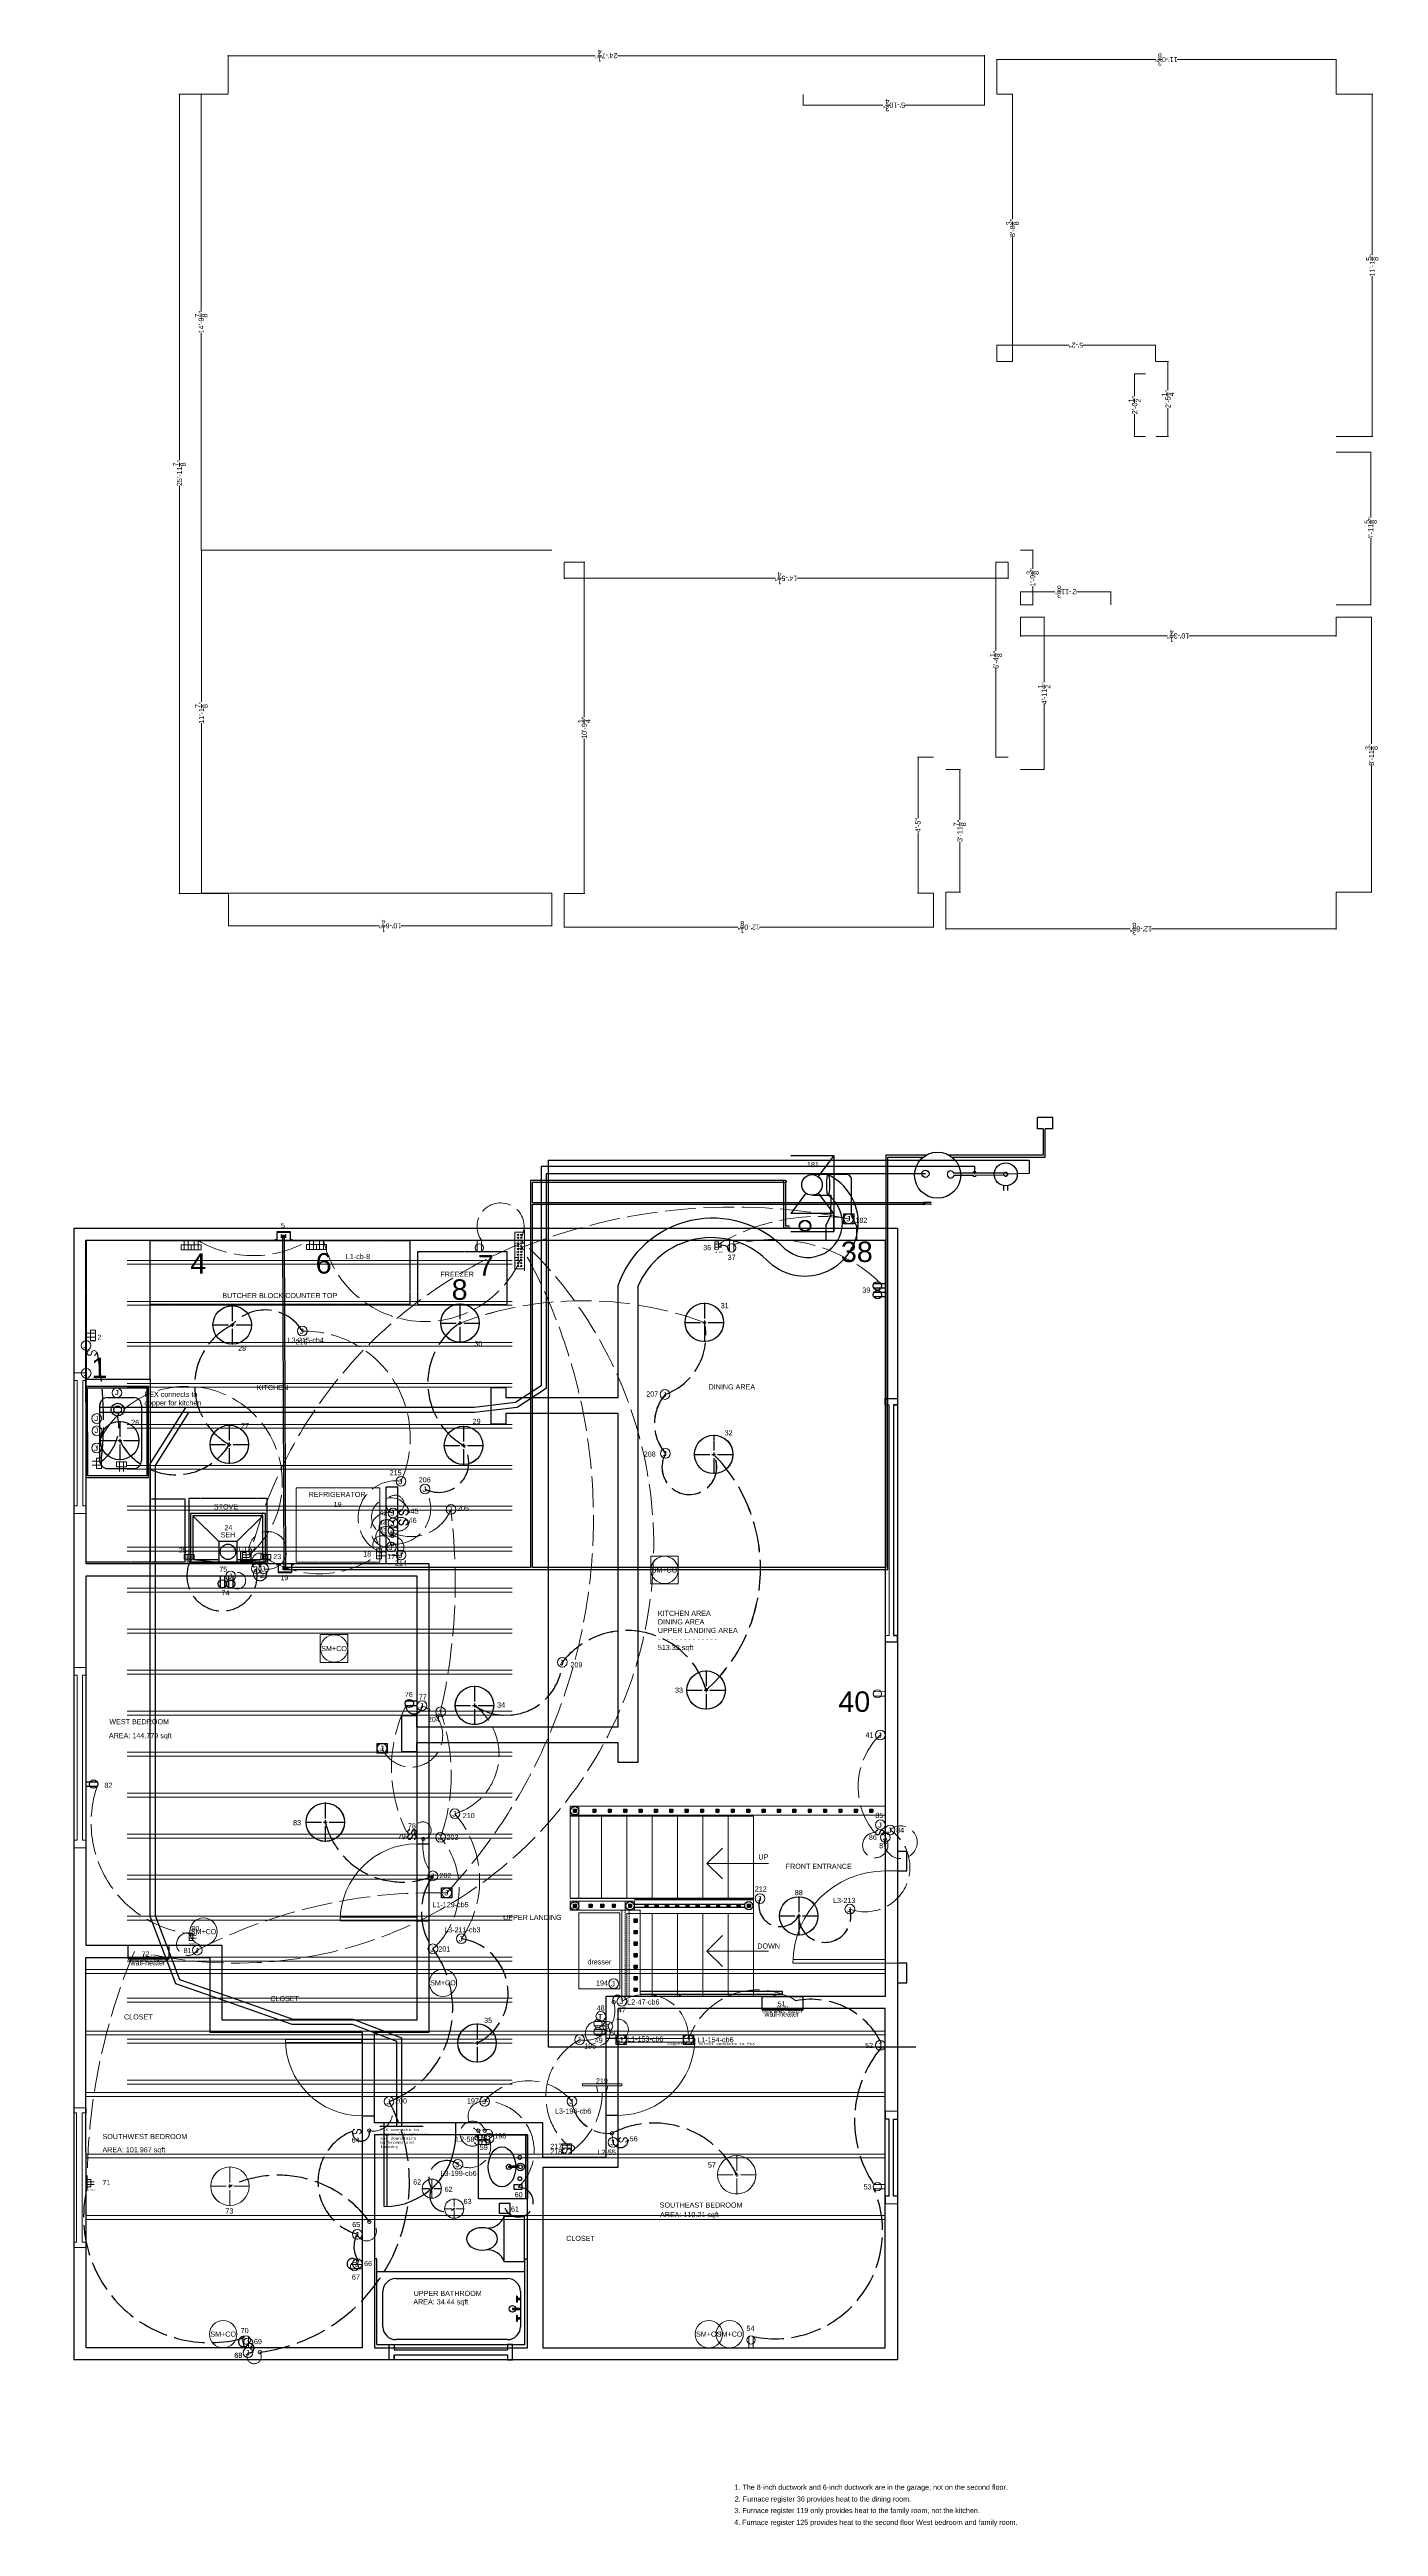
# Model space of a CAD drawing. Header units: inches. Extents: x 26 to 544, y -597 to 369.
import ezdxf

# ---------------------------------------------------------------- set-up
doc = ezdxf.new("R2010")
doc.units = ezdxf.units.IN
doc.header["$MEASUREMENT"] = 0
for name, pattern in [('ACAD_ISO02W100', [15, 12, -3]), ('CENTER2', [1.125, 0.75, -0.125, 0.125, -0.125]), ('DASHED', [0.75, 0.5, -0.25])]:
    doc.linetypes.add(name, pattern=pattern)
doc.layers.get('0').update_dxf_attribs({"color": 1, "lineweight": 9})
for name, color, linetype, lineweight in [('00-page-edge', 7, 'Continuous', 9), ('A201-Dimensions', 7, 'Continuous', 9), ('A201-Floorplan-2nd-floor', 7, 'Continuous', 9), ('A201-Text', 7, 'Continuous', 9), ('E201-Electrical-2nd-floor', 7, 'Continuous', 9), ('E301-Electrical-attic', 7, 'Continuous', 9), ('F101-Fire-and-CO-1st-floor', 7, 'Continuous', 9), ('F201-Fire-and-CO-2nd-floor', 7, 'Continuous', 9), ('L1-Ceiling-Joists', 7, 'Continuous', 9), ('L3-Ceiling-Joists-and-Rafters', 7, 'Continuous', 9), ('M101-HVAC-1st-floor', 7, 'Continuous', 9), ('M103-Plumbing', 7, 'Continuous', 9)]:
    doc.layers.add(name, color=color, linetype=linetype, lineweight=lineweight)
doc.styles.add('Reg', font='Courier New.ttf', dxfattribs={"height": 1})
doc.styles.add('Small', font='Arial.ttf', dxfattribs={"height": 0.5})
doc.styles.get("Standard").update_dxf_attribs({"font": 'Arial.ttf', "height": 2})
doc.dimstyles.get("Standard").update_dxf_attribs({"dimtxt": 0.18, "dimasz": 0.1175, "dimexe": 0.18, "dimexo": 0.0625, "dimgap": 0.09, "dimtad": 0, "dimtoh": 1, "dimdec": 3, "dimzin": 0, "dimdsep": 46, "dimlunit": 4, "dimtxsty": 'Standard', "dimblk": 'ARCHTICK', "dimblk1": 'ARCHTICK', "dimblk2": 'ARCHTICK', "dimcen": 0.09, "dimadec": 1, "dimazin": 0, "dimtfac": 1, "dimtdec": 3, "dimtofl": 0, "dimtmove": 0, "dimatfit": 3, "dimfxl": 1, "dimtolj": 1, "dimtzin": 0, "dimarcsym": 0})

# ---------------------------------------------------------------- blocks, each defined once
blk = doc.blocks.new('L2-S-gas-shutoff-valve')
at = {"layer": 'M103-Plumbing'}
for p, q in [((-0.88, 0.6), (0.88, -0.58)), ((-0.88, -0.58), (0.88, 0.6))]:
    blk.add_line(p, q, dxfattribs=at)
at = {"layer": 'M103-Plumbing', "lineweight": 30}
for p, q in [((-0.88, 0.6), (-0.88, -0.58)), ((0.88, 0.6), (0.88, -0.58))]:
    blk.add_line(p, q, dxfattribs=at)
at = {"layer": 'M103-Plumbing'}
blk.add_lwpolyline([(0, 0.01), (0, 0.67), (0.08, 0.67)], dxfattribs=at)
at = {"layer": 'M103-Plumbing', "lineweight": 30}
blk.add_circle((0, 0), 0.433, dxfattribs=at)
blk = doc.blocks.new('L2-N-gas-shutoff-valve')
at = {"layer": 'M103-Plumbing'}
for p, q in [((-1, 0.7), (-1, 0.4)), ((0, 0), (-1, 0.7)), ((-1, 0.4), (-1, 0)), ((-1, -0.4), (-1, 0)), ((0, 0), (-1, -0.7)), ((0, 0), (1, 0.7)), ((0, 0), (1, -0.7)), ((1, 0.7), (1, 0.4)), ((1, 0.4), (1, 0)), ((1, -0.4), (1, 0)), ((-1, -0.7), (-1, -0.4)), ((1, -0.7), (1, -0.4))]:
    blk.add_line(p, q, dxfattribs=at)
blk.add_lwpolyline([(0, 0), (0, -0.7), (-0.2, -0.7)], dxfattribs=at)
at = {"layer": 'M103-Plumbing', "lineweight": 30}
blk.add_circle((0, 0), 0.375, dxfattribs=at)
blk = doc.blocks.new('L1-expansion-tank-186')
at = {"layer": 'M103-Plumbing', "lineweight": -3}
for radius in [4.49, 0.75]:
    blk.add_circle((0.7, 4.44, -54.75), radius, dxfattribs=at)
blk = doc.blocks.new('L3-attic-j-box-211')
at = {"layer": 'E301-Electrical-attic'}
blk.add_circle((0, 0), 1.9, dxfattribs=at)
at = {"layer": 'E301-Electrical-attic', "lineweight": 5, "style": 'Reg'}
blk.add_text('J', height=2, dxfattribs=at).set_placement((-1.25, -1.11))
blk = doc.blocks.new('L3-attic-j-box-212')
at = {"layer": 'E301-Electrical-attic'}
blk.add_circle((0, 0), 1.9, dxfattribs=at)
at = {"layer": 'E301-Electrical-attic', "lineweight": 5, "style": 'Reg'}
blk.add_text('J', height=2, dxfattribs=at).set_placement((-1.25, -1.11))
blk = doc.blocks.new('L3-attic-j-box-215')
at = {"layer": 'E301-Electrical-attic'}
blk.add_circle((0, 0), 1.9, dxfattribs=at)
at = {"layer": 'E301-Electrical-attic', "lineweight": 5, "style": 'Reg'}
blk.add_text('J', height=2, dxfattribs=at).set_placement((-1.25, -1.11))
blk = doc.blocks.new('L3-attic-j-box-194')
at = {"layer": 'E301-Electrical-attic'}
blk.add_circle((0, 0), 1.9, dxfattribs=at)
at = {"layer": 'E301-Electrical-attic', "lineweight": 5, "style": 'Reg'}
blk.add_text('J', height=2, dxfattribs=at).set_placement((-1.25, -1.11))
blk = doc.blocks.new('L3-attic-j-box-196')
at = {"layer": 'E301-Electrical-attic'}
blk.add_circle((0, 0), 1.9, dxfattribs=at)
at = {"layer": 'E301-Electrical-attic', "lineweight": 5, "style": 'Reg'}
blk.add_text('J', height=2, dxfattribs=at).set_placement((-1.25, -1.11))
blk = doc.blocks.new('L3-attic-j-box-197')
at = {"layer": 'E301-Electrical-attic'}
blk.add_circle((0, 0), 1.9, dxfattribs=at)
at = {"layer": 'E301-Electrical-attic', "lineweight": 5, "style": 'Reg'}
blk.add_text('J', height=2, dxfattribs=at).set_placement((-1.25, -1.11))
blk = doc.blocks.new('L3-j-box-198')
at = {"layer": 'E301-Electrical-attic'}
blk.add_circle((0, 0), 1.9, dxfattribs=at)
at = {"layer": 'E301-Electrical-attic', "lineweight": 5, "style": 'Reg'}
blk.add_text('J', height=2, dxfattribs=at).set_placement((-1.25, -1.11))
blk = doc.blocks.new('L2-j-box-47-cb6')
at = {"layer": 'E301-Electrical-attic'}
blk.add_circle((0, 0), 1.9, dxfattribs=at)
at = {"layer": 'E301-Electrical-attic', "lineweight": 5, "style": 'Reg'}
blk.add_text('J', height=2, dxfattribs=at).set_placement((-1.25, -1.11))
blk = doc.blocks.new('L2-j-box-55')
at = {"layer": 'E301-Electrical-attic'}
blk.add_circle((0, 0), 1.9, dxfattribs=at)
at = {"layer": 'E301-Electrical-attic', "lineweight": 5, "style": 'Reg'}
blk.add_text('J', height=2, dxfattribs=at).set_placement((-1.25, -1.11))
blk = doc.blocks.new('L2-58')
at = {"layer": 'E301-Electrical-attic'}
for p, q in [((0, 3.74, -47.38), (0, 4.11, -47.38)), ((0, 0.37, -47.38), (0, 0, -47.38))]:
    blk.add_line(p, q, dxfattribs=at)
for centre, start, end in [((0, 2.9, -47.38), 0, 180), ((0, 2.89, -47.38), 180, 270), ((0, 1.21, -47.38), 180, 90)]:
    blk.add_arc(centre, 0.84, start, end, dxfattribs=at)
blk = doc.blocks.new('L2-84')
at = {"layer": 'E301-Electrical-attic'}
blk.add_circle((0, 0), 1.9, dxfattribs=at)
at = {"layer": 'E301-Electrical-attic', "lineweight": 5, "style": 'Reg'}
blk.add_text('J', height=2, dxfattribs=at).set_placement((-1.25, -1.11))
blk = doc.blocks.new('*U143')
at = {"layer": 'E301-Electrical-attic', "color": 0, "linetype": 'CENTER2', "lineweight": -3, "transparency": 16777216}
for p, q in [((-7.62, 0), (-1.5, 0)), ((0, 1.5), (0, 7.62)), ((1.5, 0), (7.62, 0)), ((0, -7.62), (0, -1.5))]:
    blk.add_line(p, q, dxfattribs=at)
at = {"layer": 'E301-Electrical-attic', "color": 0, "linetype": 'Continuous', "lineweight": -3, "transparency": 16777216}
for p, q in [((-0.75, 0), (0.75, 0)), ((0, -0.75), (0, 0.75))]:
    blk.add_line(p, q, dxfattribs=at)
blk = doc.blocks.new('L2-led-26')
at = {"layer": 'E301-Electrical-attic', "lineweight": -3}
blk.add_circle((0, 0), 7.5, dxfattribs=at)
at = {"layer": 'E301-Electrical-attic', "linetype": 'CENTER2', "lineweight": -3, "rotation": 270}
blk.add_blockref('*U143', (0, 0), dxfattribs=at)
blk = doc.blocks.new('*U144')
at = {"layer": 'E301-Electrical-attic', "color": 0, "linetype": 'CENTER2', "lineweight": -3, "transparency": 16777216}
for p, q in [((-7.62, 0), (-1.5, 0)), ((0, 1.5), (0, 7.62)), ((1.5, 0), (7.62, 0)), ((0, -7.62), (0, -1.5))]:
    blk.add_line(p, q, dxfattribs=at)
at = {"layer": 'E301-Electrical-attic', "color": 0, "linetype": 'Continuous', "lineweight": -3, "transparency": 16777216}
for p, q in [((-0.75, 0), (0.75, 0)), ((0, -0.75), (0, 0.75))]:
    blk.add_line(p, q, dxfattribs=at)
blk = doc.blocks.new('L2-led-27')
at = {"layer": 'E301-Electrical-attic', "lineweight": -3}
blk.add_circle((0, 0), 7.5, dxfattribs=at)
at = {"layer": 'E301-Electrical-attic', "linetype": 'CENTER2', "lineweight": -3, "rotation": 270}
blk.add_blockref('*U144', (0, 0), dxfattribs=at)
blk = doc.blocks.new('*U146')
at = {"layer": 'E301-Electrical-attic', "color": 0, "linetype": 'CENTER2', "lineweight": -3, "transparency": 16777216}
for p, q in [((-7.62, 0), (-1.5, 0)), ((0, 1.5), (0, 7.62)), ((1.5, 0), (7.62, 0)), ((0, -7.62), (0, -1.5))]:
    blk.add_line(p, q, dxfattribs=at)
at = {"layer": 'E301-Electrical-attic', "color": 0, "linetype": 'Continuous', "lineweight": -3, "transparency": 16777216}
for p, q in [((-0.75, 0), (0.75, 0)), ((0, -0.75), (0, 0.75))]:
    blk.add_line(p, q, dxfattribs=at)
blk = doc.blocks.new('L2-led-28')
at = {"layer": 'E301-Electrical-attic', "lineweight": -3}
blk.add_circle((0, 0), 7.5, dxfattribs=at)
at = {"layer": 'E301-Electrical-attic', "linetype": 'CENTER2', "lineweight": -3, "rotation": 270}
blk.add_blockref('*U146', (0, 0), dxfattribs=at)
blk = doc.blocks.new('L2-44')
at = {"layer": 'E301-Electrical-attic'}
blk.add_circle((0, 0), 1.9, dxfattribs=at)
at = {"layer": 'E301-Electrical-attic', "lineweight": 5, "style": 'Reg'}
blk.add_text('J', height=2, dxfattribs=at).set_placement((-1.25, -1.11))
blk = doc.blocks.new('L2-46')
at = {"layer": 'E301-Electrical-attic', "lineweight": -3}
for p, q in [((0.41, 0), (0, 0)), ((4.08, 0), (4.49, 0))]:
    blk.add_line(p, q, dxfattribs=at)
for centre, start, end in [((1.32, 0), 90, 270), ((3.17, 0), 270, 180), ((1.34, 0), 270, 0)]:
    blk.add_arc(centre, 0.916, start, end, dxfattribs=at)
blk = doc.blocks.new('L2-43')
at = {"layer": 'E301-Electrical-attic'}
blk.add_circle((0, 0), 1.9, dxfattribs=at)
at = {"layer": 'E301-Electrical-attic', "lineweight": 5, "style": 'Reg'}
blk.add_text('J', height=2, dxfattribs=at).set_placement((-1.25, -1.11))
blk = doc.blocks.new('L2-45')
at = {"layer": 'E301-Electrical-attic', "lineweight": -3}
for p, q in [((0.41, 0), (0, 0)), ((4.08, 0), (4.49, 0))]:
    blk.add_line(p, q, dxfattribs=at)
for centre, start, end in [((1.32, 0), 90, 270), ((3.17, 0), 270, 180), ((1.34, 0), 270, 0)]:
    blk.add_arc(centre, 0.916, start, end, dxfattribs=at)
blk = doc.blocks.new('*U153')
at = {"layer": 'E301-Electrical-attic', "color": 0, "linetype": 'CENTER2', "lineweight": -3, "transparency": 16777216}
for p, q in [((-7.62, 0), (-1.5, 0)), ((0, 1.5), (0, 7.62)), ((1.5, 0), (7.62, 0)), ((0, -7.62), (0, -1.5))]:
    blk.add_line(p, q, dxfattribs=at)
at = {"layer": 'E301-Electrical-attic', "color": 0, "linetype": 'Continuous', "lineweight": -3, "transparency": 16777216}
for p, q in [((-0.75, 0), (0.75, 0)), ((0, -0.75), (0, 0.75))]:
    blk.add_line(p, q, dxfattribs=at)
blk = doc.blocks.new('L2-29')
at = {"layer": 'E301-Electrical-attic', "lineweight": -3}
blk.add_circle((0, 0), 7.5, dxfattribs=at)
at = {"layer": 'E301-Electrical-attic', "linetype": 'CENTER2', "lineweight": -3, "rotation": 270}
blk.add_blockref('*U153', (0, 0), dxfattribs=at)
blk = doc.blocks.new('*U155')
at = {"layer": 'E301-Electrical-attic', "color": 0, "linetype": 'CENTER2', "lineweight": -3, "transparency": 16777216}
for p, q in [((-7.62, 0), (-1.5, 0)), ((0, 1.5), (0, 7.62)), ((1.5, 0), (7.62, 0)), ((0, -7.62), (0, -1.5))]:
    blk.add_line(p, q, dxfattribs=at)
at = {"layer": 'E301-Electrical-attic', "color": 0, "linetype": 'Continuous', "lineweight": -3, "transparency": 16777216}
for p, q in [((-0.75, 0), (0.75, 0)), ((0, -0.75), (0, 0.75))]:
    blk.add_line(p, q, dxfattribs=at)
blk = doc.blocks.new('L2-30')
at = {"layer": 'E301-Electrical-attic', "lineweight": -3}
blk.add_circle((0, 0), 7.5, dxfattribs=at)
at = {"layer": 'E301-Electrical-attic', "linetype": 'CENTER2', "lineweight": -3, "rotation": 270}
blk.add_blockref('*U155', (0, 0), dxfattribs=at)
blk = doc.blocks.new('*U157')
at = {"layer": 'E301-Electrical-attic', "color": 0, "linetype": 'CENTER2', "lineweight": -3, "transparency": 16777216}
for p, q in [((-7.62, 0), (-1.5, 0)), ((0, 1.5), (0, 7.62)), ((1.5, 0), (7.62, 0)), ((0, -7.62), (0, -1.5))]:
    blk.add_line(p, q, dxfattribs=at)
at = {"layer": 'E301-Electrical-attic', "color": 0, "linetype": 'Continuous', "lineweight": -3, "transparency": 16777216}
for p, q in [((-0.75, 0), (0.75, 0)), ((0, -0.75), (0, 0.75))]:
    blk.add_line(p, q, dxfattribs=at)
blk = doc.blocks.new('L2-31')
at = {"layer": 'E301-Electrical-attic', "lineweight": -3}
blk.add_circle((0, 0), 7.5, dxfattribs=at)
at = {"layer": 'E301-Electrical-attic', "linetype": 'CENTER2', "lineweight": -3, "rotation": 270}
blk.add_blockref('*U157', (0, 0), dxfattribs=at)
blk = doc.blocks.new('*U159')
at = {"layer": 'E301-Electrical-attic', "color": 0, "linetype": 'CENTER2', "lineweight": -3, "transparency": 16777216}
for p, q in [((-7.62, 0), (-1.5, 0)), ((0, 1.5), (0, 7.62)), ((1.5, 0), (7.62, 0)), ((0, -7.62), (0, -1.5))]:
    blk.add_line(p, q, dxfattribs=at)
at = {"layer": 'E301-Electrical-attic', "color": 0, "linetype": 'Continuous', "lineweight": -3, "transparency": 16777216}
for p, q in [((-0.75, 0), (0.75, 0)), ((0, -0.75), (0, 0.75))]:
    blk.add_line(p, q, dxfattribs=at)
blk = doc.blocks.new('L2-32')
at = {"layer": 'E301-Electrical-attic', "lineweight": -3}
blk.add_circle((0, 0), 7.5, dxfattribs=at)
at = {"layer": 'E301-Electrical-attic', "linetype": 'CENTER2', "lineweight": -3, "rotation": 270}
blk.add_blockref('*U159', (0, 0), dxfattribs=at)
blk = doc.blocks.new('*U161')
at = {"layer": 'E301-Electrical-attic', "color": 0, "linetype": 'CENTER2', "lineweight": -3, "transparency": 16777216}
for p, q in [((-7.62, 0), (-1.5, 0)), ((0, 1.5), (0, 7.62)), ((1.5, 0), (7.62, 0)), ((0, -7.62), (0, -1.5))]:
    blk.add_line(p, q, dxfattribs=at)
at = {"layer": 'E301-Electrical-attic', "color": 0, "linetype": 'Continuous', "lineweight": -3, "transparency": 16777216}
for p, q in [((-0.75, 0), (0.75, 0)), ((0, -0.75), (0, 0.75))]:
    blk.add_line(p, q, dxfattribs=at)
blk = doc.blocks.new('L2-33')
at = {"layer": 'E301-Electrical-attic', "lineweight": -3}
blk.add_circle((0, 0), 7.5, dxfattribs=at)
at = {"layer": 'E301-Electrical-attic', "linetype": 'CENTER2', "lineweight": -3, "rotation": 270}
blk.add_blockref('*U161', (0, 0), dxfattribs=at)
blk = doc.blocks.new('L2-34')
at = {"layer": 'E301-Electrical-attic', "linetype": 'CENTER2', "lineweight": -3}
for p, q in [((-7.62, 0), (-1.5, 0)), ((0, 7.62), (0, 1.5)), ((1.5, 0), (7.62, 0)), ((0, -1.5), (0, -7.62))]:
    blk.add_line(p, q, dxfattribs=at)
at = {"layer": 'E301-Electrical-attic', "linetype": 'Continuous', "lineweight": -3}
for p, q in [((-0.75, 0), (0.75, 0)), ((0, 0.75), (0, -0.75))]:
    blk.add_line(p, q, dxfattribs=at)
at = {"layer": 'E301-Electrical-attic', "lineweight": -3}
blk.add_circle((0, 0), 7.5, dxfattribs=at)
blk = doc.blocks.new('L2-35')
at = {"layer": 'E301-Electrical-attic', "linetype": 'CENTER2', "lineweight": -3}
for p, q in [((-7.62, 0), (-1.5, 0)), ((0, 7.62), (0, 1.5)), ((1.5, 0), (7.62, 0)), ((0, -1.5), (0, -7.62))]:
    blk.add_line(p, q, dxfattribs=at)
at = {"layer": 'E301-Electrical-attic', "linetype": 'Continuous', "lineweight": -3}
for p, q in [((-0.75, 0), (0.75, 0)), ((0, 0.75), (0, -0.75))]:
    blk.add_line(p, q, dxfattribs=at)
at = {"layer": 'E301-Electrical-attic', "lineweight": -3}
blk.add_circle((0, 0), 7.5, dxfattribs=at)
blk = doc.blocks.new('L2-64')
at = {"layer": 'E301-Electrical-attic'}
for p, q in [((-3.74, 0), (-4.11, 0)), ((-0.37, 0), (0, 0))]:
    blk.add_line(p, q, dxfattribs=at)
for centre, start, end in [((-2.9, 0), 90, 360), ((-1.22, 0), 90, 180), ((-1.21, 0), 270, 90)]:
    blk.add_arc(centre, 0.84, start, end, dxfattribs=at)
blk = doc.blocks.new('L2-68')
at = {"layer": 'E301-Electrical-attic'}
blk.add_circle((0, 0), 1.9, dxfattribs=at)
at = {"layer": 'E301-Electrical-attic', "lineweight": 5, "style": 'Reg'}
blk.add_text('J', height=2, dxfattribs=at).set_placement((-1.25, -1.11))
blk = doc.blocks.new('L2-exh-61')
at = {"layer": 'E301-Electrical-attic', "lineweight": 30}
for p, q in [((0, 0), (0, 4)), ((0, 4), (4, 4)), ((4, 0), (0, 0)), ((4, 4), (4, 0))]:
    blk.add_line(p, q, dxfattribs=at)
blk = doc.blocks.new('L2-60')
at = {"layer": 'E301-Electrical-attic', "lineweight": 30}
for p, q in [((0, 0), (0, 2)), ((0, 2), (3, 2)), ((3, 0), (0, 0)), ((3, 2), (3, 0))]:
    blk.add_line(p, q, dxfattribs=at)
blk = doc.blocks.new('L2-56')
at = {"layer": 'E301-Electrical-attic'}
for p, q in [((0.37, 0), (0, 0)), ((3.74, 0), (4.11, 0))]:
    blk.add_line(p, q, dxfattribs=at)
for centre, start, end in [((1.21, 0), 90, 270), ((2.9, 0), 270, 180), ((1.22, 0), 270, 0)]:
    blk.add_arc(centre, 0.84, start, end, dxfattribs=at)
blk = doc.blocks.new('L2-57')
at = {"layer": 'E301-Electrical-attic', "linetype": 'CENTER2'}
for p, q in [((-7.62, 0), (-1.5, 0)), ((0, 7.62), (0, 1.5)), ((1.5, 0), (7.62, 0)), ((0, -1.5), (0, -7.62))]:
    blk.add_line(p, q, dxfattribs=at)
at = {"layer": 'E301-Electrical-attic', "linetype": 'Continuous'}
for p, q in [((-0.75, 0), (0.75, 0)), ((0, 0.75), (0, -0.75))]:
    blk.add_line(p, q, dxfattribs=at)
at = {"layer": 'E301-Electrical-attic'}
blk.add_circle((0, 0), 7.5, dxfattribs=at)
blk.add_circle((0, 0), 7.5, dxfattribs=at)
blk = doc.blocks.new('*U174')
at = {"layer": 'E301-Electrical-attic', "color": 0, "linetype": 'CENTER2', "lineweight": -3, "transparency": 16777216}
for p, q in [((-7.62, 0), (-1.5, 0)), ((0, 1.5), (0, 7.62)), ((1.5, 0), (7.62, 0)), ((0, -7.62), (0, -1.5))]:
    blk.add_line(p, q, dxfattribs=at)
at = {"layer": 'E301-Electrical-attic', "color": 0, "linetype": 'Continuous', "lineweight": -3, "transparency": 16777216}
for p, q in [((-0.75, 0), (0.75, 0)), ((0, -0.75), (0, 0.75))]:
    blk.add_line(p, q, dxfattribs=at)
blk = doc.blocks.new('L2-88')
at = {"layer": 'E301-Electrical-attic', "lineweight": -3}
blk.add_circle((0, 0), 7.5, dxfattribs=at)
at = {"layer": 'E301-Electrical-attic', "linetype": 'CENTER2', "lineweight": -3, "rotation": 270}
blk.add_blockref('*U174', (0, 0), dxfattribs=at)
blk = doc.blocks.new('L2-73')
at = {"layer": 'E301-Electrical-attic', "linetype": 'CENTER2'}
for p, q in [((-7.62, 0), (-1.5, 0)), ((0, 7.62), (0, 1.5)), ((1.5, 0), (7.62, 0)), ((0, -1.5), (0, -7.62))]:
    blk.add_line(p, q, dxfattribs=at)
at = {"layer": 'E301-Electrical-attic', "linetype": 'Continuous'}
for p, q in [((-0.75, 0), (0.75, 0)), ((0, 0.75), (0, -0.75))]:
    blk.add_line(p, q, dxfattribs=at)
at = {"layer": 'E301-Electrical-attic'}
blk.add_circle((0, 0), 7.5, dxfattribs=at)
blk = doc.blocks.new('L2-83')
at = {"layer": 'E301-Electrical-attic', "linetype": 'CENTER2', "lineweight": -3}
for p, q in [((-7.62, 0), (-1.5, 0)), ((0, 7.62), (0, 1.5)), ((1.5, 0), (7.62, 0)), ((0, -1.5), (0, -7.62))]:
    blk.add_line(p, q, dxfattribs=at)
at = {"layer": 'E301-Electrical-attic', "linetype": 'Continuous', "lineweight": -3}
for p, q in [((-0.75, 0), (0.75, 0)), ((0, 0.75), (0, -0.75))]:
    blk.add_line(p, q, dxfattribs=at)
at = {"layer": 'E301-Electrical-attic', "lineweight": -3}
blk.add_circle((0, 0), 7.5, dxfattribs=at)
blk = doc.blocks.new('L2-79')
at = {"layer": 'E301-Electrical-attic', "lineweight": -3}
for p, q in [((-3.74, 0), (-4.11, 0)), ((-0.37, 0), (0, 0))]:
    blk.add_line(p, q, dxfattribs=at)
for centre, start, end in [((-2.9, 0), 90, 360), ((-1.22, 0), 90, 180), ((-1.21, 0), 270, 90)]:
    blk.add_arc(centre, 0.84, start, end, dxfattribs=at)
blk = doc.blocks.new('L3-j-box-199-v2')
at = {"layer": 'E301-Electrical-attic'}
blk.add_circle((-0.14, 0), 1.9, dxfattribs=at)
at = {"layer": 'E301-Electrical-attic', "lineweight": 5, "style": 'Reg'}
blk.add_text('J', height=2, dxfattribs=at).set_placement((-1.39, -1.12))
blk = doc.blocks.new('L3-j-box-200-v2')
at = {"layer": 'E301-Electrical-attic'}
blk.add_circle((0, 0), 1.9, dxfattribs=at)
at = {"layer": 'E301-Electrical-attic', "lineweight": 5, "style": 'Reg'}
blk.add_text('J', height=2, dxfattribs=at).set_placement((-1.25, -1.11))
blk = doc.blocks.new('*U185')
at = {"layer": 'E301-Electrical-attic', "color": 0, "linetype": 'CENTER2', "transparency": 16777216}
for p, q in [((-3.87, 0), (-0.75, 0)), ((0, 0.75), (0, 3.87)), ((0.75, 0), (3.87, 0)), ((0, -3.87), (0, -0.75))]:
    blk.add_line(p, q, dxfattribs=at)
at = {"layer": 'E301-Electrical-attic', "color": 0, "linetype": 'Continuous', "transparency": 16777216}
for p, q in [((-0.375, 0), (0.375, 0)), ((0, -0.375), (0, 0.375))]:
    blk.add_line(p, q, dxfattribs=at)
blk = doc.blocks.new('L2-62')
at = {"layer": 'E301-Electrical-attic'}
blk.add_circle((0, 0), 3.75, dxfattribs=at)
at = {"layer": 'E301-Electrical-attic', "linetype": 'CENTER2', "rotation": 270}
blk.add_blockref('*U185', (0, 0), dxfattribs=at)
blk = doc.blocks.new('*U188')
at = {"layer": 'E301-Electrical-attic', "color": 0, "linetype": 'CENTER2', "transparency": 16777216}
for p, q in [((-3.87, 0), (-0.75, 0)), ((0, 0.75), (0, 3.87)), ((0.75, 0), (3.87, 0)), ((0, -3.87), (0, -0.75))]:
    blk.add_line(p, q, dxfattribs=at)
at = {"layer": 'E301-Electrical-attic', "color": 0, "linetype": 'Continuous', "transparency": 16777216}
for p, q in [((-0.375, 0), (0.375, 0)), ((0, -0.375), (0, 0.375))]:
    blk.add_line(p, q, dxfattribs=at)
blk = doc.blocks.new('L2-63')
at = {"layer": 'E301-Electrical-attic'}
blk.add_circle((0, 0), 3.75, dxfattribs=at)
at = {"layer": 'E301-Electrical-attic', "linetype": 'CENTER2', "rotation": 270}
blk.add_blockref('*U188', (0, 0), dxfattribs=at)
blk = doc.blocks.new('L2-gfci-59')
at = {"layer": 'E301-Electrical-attic'}
for p, q in [((0, 0), (0, -3.72)), ((0, 0), (0, -3.72)), ((1.57, 0), (1.57, -3.72)), ((-1.18, -3.72), (-1.18, -1.79)), ((-1.18, -1.79), (-1.18, -3.72)), ((-1.18, -1.79), (2.75, -1.79)), ((-1.18, -3.72), (2.75, -3.72)), ((2.75, -3.72), (2.75, -1.79))]:
    blk.add_line(p, q, dxfattribs=at)
blk = doc.blocks.new('L3-j-box-201')
at = {"layer": 'E301-Electrical-attic'}
blk.add_circle((0, 0), 1.9, dxfattribs=at)
at = {"layer": 'E301-Electrical-attic', "lineweight": 5, "style": 'Reg'}
blk.add_text('J', height=2, dxfattribs=at).set_placement((-1.25, -1.11))
blk = doc.blocks.new('L3-j-box-210')
at = {"layer": 'E301-Electrical-attic'}
blk.add_circle((0, 0), 1.9, dxfattribs=at)
at = {"layer": 'E301-Electrical-attic', "lineweight": 5, "style": 'Reg'}
blk.add_text('J', height=2, dxfattribs=at).set_placement((-1.25, -1.11))
blk = doc.blocks.new('L3-j-box-202')
at = {"layer": 'E301-Electrical-attic'}
blk.add_circle((0, 0), 1.9, dxfattribs=at)
at = {"layer": 'E301-Electrical-attic', "lineweight": 5, "style": 'Reg'}
blk.add_text('J', height=2, dxfattribs=at).set_placement((-1.25, -1.11))
blk = doc.blocks.new('L3-j-box-209')
at = {"layer": 'E301-Electrical-attic'}
blk.add_circle((0, 0), 1.9, dxfattribs=at)
at = {"layer": 'E301-Electrical-attic', "lineweight": 5, "style": 'Reg'}
blk.add_text('J', height=2, dxfattribs=at).set_placement((-1.25, -1.11))
blk = doc.blocks.new('L3-j-box-203')
at = {"layer": 'E301-Electrical-attic'}
blk.add_circle((0, 0), 1.9, dxfattribs=at)
at = {"layer": 'E301-Electrical-attic', "lineweight": 5, "style": 'Reg'}
blk.add_text('J', height=2, dxfattribs=at).set_placement((-1.25, -1.11))
blk = doc.blocks.new('L3-j-box-208')
at = {"layer": 'E301-Electrical-attic'}
blk.add_circle((0, 0), 1.9, dxfattribs=at)
at = {"layer": 'E301-Electrical-attic', "lineweight": 5, "style": 'Reg'}
blk.add_text('J', height=2, dxfattribs=at).set_placement((-1.25, -1.11))
blk = doc.blocks.new('L3-j-box-206')
at = {"layer": 'E301-Electrical-attic'}
blk.add_circle((0, 0), 1.9, dxfattribs=at)
at = {"layer": 'E301-Electrical-attic', "lineweight": 5, "style": 'Reg'}
blk.add_text('J', height=2, dxfattribs=at).set_placement((-1.25, -1.11))
blk = doc.blocks.new('L3-j-box-207')
at = {"layer": 'E301-Electrical-attic'}
blk.add_circle((0, 0), 1.9, dxfattribs=at)
at = {"layer": 'E301-Electrical-attic', "lineweight": 5, "style": 'Reg'}
blk.add_text('J', height=2, dxfattribs=at).set_placement((-1.25, -1.11))
blk = doc.blocks.new('L3-j-box-195')
at = {"layer": 'E301-Electrical-attic'}
blk.add_circle((0, 0), 1.9, dxfattribs=at)
at = {"layer": 'E301-Electrical-attic', "lineweight": 5, "style": 'Reg'}
blk.add_text('J', height=2, dxfattribs=at).set_placement((-1.25, -1.11))
blk = doc.blocks.new('L3-gang-box-for-switch-duplex')
at = {"lineweight": 5}
for p, q in [((-3.625, 0), (-3.625, -4)), ((0, 0), (-3.625, 0)), ((0, -4), (0, 0)), ((-3.625, -4), (0, -4))]:
    blk.add_line(p, q, dxfattribs=at)
blk = doc.blocks.new('L3-j-box-204')
at = {"layer": 'E301-Electrical-attic'}
blk.add_circle((0, 0), 1.9, dxfattribs=at)
at = {"layer": 'E301-Electrical-attic', "lineweight": 5, "style": 'Reg'}
blk.add_text('J', height=2, dxfattribs=at).set_placement((-1.25, -1.11))
blk = doc.blocks.new('attic-j-box-205')
at = {"layer": 'E301-Electrical-attic'}
blk.add_circle((0, 0), 1.9, dxfattribs=at)
at = {"layer": 'E301-Electrical-attic', "lineweight": 5, "style": 'Reg'}
blk.add_text('J', height=2, dxfattribs=at).set_placement((-1.25, -1.11))
blk = doc.blocks.new('attic-j-box-206')
at = {"layer": 'E301-Electrical-attic'}
blk.add_circle((0, 0), 1.9, dxfattribs=at)
at = {"layer": 'E301-Electrical-attic', "lineweight": 5, "style": 'Reg'}
blk.add_text('J', height=2, dxfattribs=at).set_placement((-1.25, -1.11))
blk = doc.blocks.new('attic-j-box-213')
at = {"layer": 'E301-Electrical-attic'}
blk.add_circle((0, 0), 1.9, dxfattribs=at)
at = {"layer": 'E301-Electrical-attic', "lineweight": 5, "style": 'Reg'}
blk.add_text('J', height=2, dxfattribs=at).set_placement((-1.25, -1.11))
blk = doc.blocks.new('attic-j-box-214')
at = {"layer": 'E301-Electrical-attic'}
blk.add_circle((0, 0), 1.9, dxfattribs=at)
at = {"layer": 'E301-Electrical-attic', "lineweight": 5, "style": 'Reg'}
blk.add_text('J', height=2, dxfattribs=at).set_placement((-1.25, -1.11))
blk = doc.blocks.new('attic-switch-218')
at = {"layer": 'E301-Electrical-attic'}
for p, q in [((0.12, 0), (0, 0)), ((3.5, 0), (3.62, 0))]:
    blk.add_line(p, q, dxfattribs=at)
for centre, start, end in [((0.96, 0), 90, 270), ((2.66, 0), 270, 180), ((0.98, 0), 270, 0)]:
    blk.add_arc(centre, 0.84, start, end, dxfattribs=at)
blk = doc.blocks.new('attic-duplex-217')
at = {"layer": 'E301-Electrical-attic', "lineweight": 5}
for p, q in [((3.41, 1.13), (0, 1.13)), ((3.41, 0), (0, 0))]:
    blk.add_line(p, q, dxfattribs=at)
at = {"layer": 'E301-Electrical-attic'}
blk.add_circle((2.78, 0.56), 0.845, dxfattribs=at)
blk = doc.blocks.new('j-box-65')
at = {"layer": 'E301-Electrical-attic'}
blk.add_circle((0, 0), 1.9, dxfattribs=at)
at = {"layer": 'E301-Electrical-attic', "lineweight": 5, "style": 'Reg'}
blk.add_text('J', height=2, dxfattribs=at).set_placement((-1.25, -1.11))
blk = doc.blocks.new('L3-led-219-facing-north-not-floor')
at = {"layer": 'E301-Electrical-attic', "lineweight": 5}
for p, q in [((7.62, 0.78, -27.62), (-7.62, 0.72, -27.62)), ((-7.62, 0.72, -27.62), (-7.62, -0.03, -27.62)), ((7.62, 0.03, -27.62), (-7.62, -0.03, -27.62)), ((7.62, 0.78, -27.62), (7.62, 0.03, -27.62))]:
    blk.add_line(p, q, dxfattribs=at)
blk = doc.blocks.new('L3-horizontal-box-for-led-219')
at = {"lineweight": 5}
for p, q in [((-2.18, 2.62, -27.62), (2.18, 2.63, -27.62)), ((-2.18, 2.62, -27.62), (-1.62, 0, -27.62)), ((0, 0, -27.62), (-1.62, 0, -27.62)), ((0, 0, -27.62), (1.62, 0, -27.62)), ((2.18, 2.63, -27.62), (1.62, 0, -27.62))]:
    blk.add_line(p, q, dxfattribs=at)
blk = doc.blocks.new('L1-First-Alert-Smoke+CO-226')
at = {"layer": 'F101-Fire-and-CO-1st-floor', "lineweight": 5}
blk.add_circle((0, 5.33, -87.62), 5.33, dxfattribs=at)
blk.add_text('SM+CO', height=2, dxfattribs=at).set_placement((-5.02, 4.33, -87.62))
blk = doc.blocks.new('L2-First-Alert-Smoke+CO-224')
at = {"layer": 'F201-Fire-and-CO-2nd-floor', "lineweight": 5}
blk.add_circle((0, 5.33, -87.62), 5.33, dxfattribs=at)
blk.add_text('SM+CO', height=2, dxfattribs=at).set_placement((-5.02, 4.33, -87.62))
blk = doc.blocks.new('L2-First-Alert-Smoke+CO-223')
at = {"layer": 'F201-Fire-and-CO-2nd-floor', "lineweight": 5}
blk.add_circle((0, 5.33, -87.75), 5.33, dxfattribs=at)
blk.add_text('SM+CO', height=2, dxfattribs=at).set_placement((-5.02, 4.33, -87.75))
blk = doc.blocks.new('L2-First-Alert-Smoke+CO-221')
at = {"layer": 'F201-Fire-and-CO-2nd-floor', "lineweight": 5}
blk.add_circle((0, 5.33, -87.88), 5.33, dxfattribs=at)
blk.add_text('SM+CO', height=2, dxfattribs=at).set_placement((-5.02, 4.33, -87.88))
blk = doc.blocks.new('L2-First-Alert-Smoke+CO-220')
at = {"layer": 'F201-Fire-and-CO-2nd-floor', "lineweight": 5}
blk.add_circle((5.33, 0, -87.25), 5.33, dxfattribs=at)
blk.add_text('SM+CO', height=2, dxfattribs=at).set_placement((0.31, -1.01, -87.25))
blk = doc.blocks.new('L1-Ceiling-Smoke+CO-225')
at = {"layer": 'F101-Fire-and-CO-1st-floor', "lineweight": 5}
for p, q in [((-5.38, -5.42, -93), (-5.38, 5.42, -93)), ((-5.38, 5.42, -93), (5.38, 5.42, -93)), ((5.38, 5.42, -93), (5.38, -5.42, -93)), ((5.38, -5.42, -93), (-5.38, -5.42, -93))]:
    blk.add_line(p, q, dxfattribs=at)
blk.add_circle((0, 0, -93), 5.33, dxfattribs=at)
blk.add_text('SM+CO', height=2, dxfattribs=at).set_placement((-5.02, -1.01, -93))
blk = doc.blocks.new('ceiling-smoke+co-dining-room')
at = {"layer": 'F201-Fire-and-CO-2nd-floor', "lineweight": 5}
for p, q in [((-5.38, -5.42), (-5.38, 5.42)), ((-5.38, 5.42), (5.38, 5.42)), ((5.38, 5.42), (5.38, -5.42)), ((5.38, -5.42), (-5.38, -5.42))]:
    blk.add_line(p, q, dxfattribs=at)
blk.add_circle((0, 0), 5.33, dxfattribs=at)
blk.add_text('SM+CO', height=2, dxfattribs=at).set_placement((-5.02, -1.01))
blk = doc.blocks.new('kitchen-sink-for-m103')
at = {"layer": 'M103-Plumbing', "lineweight": -3}
for p, q in [((15.66, -153.52), (25.88, -153.52)), ((12.66, -178.21), (12.66, -156.52)), ((28.88, -156.52), (28.88, -178.21)), ((15.66, -181.21), (25.88, -181.21))]:
    blk.add_line(p, q, dxfattribs=at)
blk.add_circle((19.6, -158.24), 1.45, dxfattribs=at)
for centre, start, end in [((15.66, -156.52), 90, 180), ((25.88, -156.52), 0, 90), ((15.66, -178.21), 180, 270), ((25.88, -178.21), 270, 0)]:
    blk.add_arc(centre, 3, start, end, dxfattribs=at)
blk = doc.blocks.new('duplex-for-freezer-on-2nd-floor')
at = {"layer": 'E201-Electrical-2nd-floor'}
for p, q in [((0, 0), (0, -4.39)), ((1.73, 0), (1.73, -4.38))]:
    blk.add_line(p, q, dxfattribs=at)
blk.add_circle((0.86, -3.03), 1.61, dxfattribs=at)
blk = doc.blocks.new('refrigerator')
at = {"layer": 'A201-Floorplan-2nd-floor', "linetype": 'CENTER2'}
blk.add_lwpolyline([(0, 0), (-32.625, 0), (-32.625, 28.925), (0, 28.925)], close=True, dxfattribs=at)
blk = doc.blocks.new('stove')
at = {"layer": 'A201-Floorplan-2nd-floor', "linetype": 'CENTER2', "lineweight": 30}
blk.add_lwpolyline([(-30.27, 25), (0, 25), (0, 0), (-30.27, 0)], close=True, dxfattribs=at)
blk = doc.blocks.new('L2-dining-room-window')
at = {"layer": 'A201-Floorplan-2nd-floor', "lineweight": 30}
for p, q in [((0, -2.5), (0, 0)), ((0, 0), (4.75, 0)), ((4.75, 0), (4.75, -2.5)), ((3.2, -2.5), (4.75, -2.5)), ((3.2, -2.5), (3.2, -92.5)), ((4.75, -2.5), (3.2, -2.5)), ((0, -92.5), (0, -95)), ((0, -95), (4.75, -95)), ((3.2, -92.5), (4.75, -92.5)), ((4.75, -92.5), (3.2, -92.5)), ((4.75, -95), (4.75, -92.5))]:
    blk.add_line(p, q, dxfattribs=at)
at = {"layer": 'A201-Floorplan-2nd-floor'}
blk.add_lwpolyline([(0, -92.5), (1.55, -92.5), (1.55, -2.5), (0, -2.5)], dxfattribs=at)
blk = doc.blocks.new('L2-SE-bedroom-window')
at = {"lineweight": 30}
blk.add_line((0, -33.125), (0, -36.125), dxfattribs=at)
at = {"layer": 'A201-Floorplan-2nd-floor'}
for p, q in [((4.75, 0), (0, 0)), ((0, -36.125), (4.75, -36.125))]:
    blk.add_line(p, q, dxfattribs=at)
at = {"layer": 'A201-Floorplan-2nd-floor', "lineweight": 30}
for p, q in [((0, 0), (0, -3)), ((4.75, 0), (4.75, -3)), ((1.5, -3), (0, -3)), ((1.5, -33.125), (1.5, -3)), ((3.25, -3), (4.75, -3)), ((3.25, -33.125), (3.25, -3)), ((1.5, -33.125), (0, -33.125)), ((4.75, -33.125), (3.25, -33.125)), ((4.75, -33.125), (4.75, -36.125))]:
    blk.add_line(p, q, dxfattribs=at)
blk = doc.blocks.new('L2-bathroom-door')
at = {"lineweight": 30}
for p, q in [((0, -28), (0, 0)), ((1.25, 0), (0, 0)), ((0, 0), (0, 0)), ((1.25, -27.97), (1.25, 0))]:
    blk.add_line(p, q, dxfattribs=at)
blk.add_arc((0, 0), 28, 270, 0, dxfattribs=at)
blk = doc.blocks.new('L2-SE-bedroom')
at = {"layer": 'A201-Floorplan-2nd-floor'}
for p, q in [((30, 0), (0, 0)), ((0, 0), (0, -1.38)), ((0, -1.38), (29.97, -1.38))]:
    blk.add_line(p, q, dxfattribs=at)
blk.add_arc((0, 0), 30, 270, 0, dxfattribs=at)
blk = doc.blocks.new('L2-W-bedroom-door')
at = {"layer": 'A201-Floorplan-2nd-floor'}
for p, q in [((-186.19, -524.69), (-156.19, -524.69)), ((-156.19, -523.31), (-186.15, -523.31)), ((-156.19, -524.69), (-156.19, -523.31))]:
    blk.add_line(p, q, dxfattribs=at)
blk.add_arc((-156.19, -524.69), 30, 90, 180, dxfattribs=at)
blk = doc.blocks.new('L2-SW-bedroom-door')
at = {"layer": 'A201-Floorplan-2nd-floor', "lineweight": 30}
for p in [(-313.87, -549.41), (-283.87, -550.78)]:
    blk.add_line(p, (-283.87, -549.41), dxfattribs=at)
at = {"layer": 'A201-Floorplan-2nd-floor'}
blk.add_line((-313.87, -550.78), (-283.87, -550.78), dxfattribs=at)
blk.add_arc((-283.87, -549.41), 30, 180, 270, dxfattribs=at)
blk = doc.blocks.new('L2-SW-bedroom-window')
at = {"layer": 'A201-Floorplan-2nd-floor'}
for p, q in [((0, 54.5), (-4.75, 54.5)), ((-4.75, 52.5), (-3.72, 52.5)), ((-3.72, 2), (-3.72, 52.5)), ((-1.47, 2), (-1.47, 52.5)), ((-1.47, 52.5), (0, 52.5)), ((0, 52.5), (0, 54.5)), ((-3.72, 2), (-4.75, 2)), ((0, 0), (-4.75, 0)), ((0, 2), (-1.47, 2)), ((0, 0), (0, 2))]:
    blk.add_line(p, q, dxfattribs=at)
at = {"layer": 'A201-Floorplan-2nd-floor', "lineweight": 30}
for p, q in [((-4.75, 54.5), (-4.75, 52.5)), ((-4.75, 2), (-4.75, 0))]:
    blk.add_line(p, q, dxfattribs=at)
blk = doc.blocks.new('L2-bathroom-bath-tub')
at = {"lineweight": 30}
for p, q in [((-1, 0), (0, 0)), ((-58.68, 0), (-59.68, 0)), ((-58.68, -33.5), (-58.68, 0)), ((-58.68, -5), (-1, -5)), ((-51.34, -7.77), (-7.72, -7.77)), ((-1, -33.5), (-1, 0)), ((-56.34, -26.56), (-56.34, -12.77)), ((-2.72, -12.77), (-2.72, -26.56)), ((-58.68, -33.5), (-1, -33.5)), ((-7.72, -31.56), (-51.34, -31.56))]:
    blk.add_line(p, q, dxfattribs=at)
for centre, start, end in [((-51.34, -12.77), 90, 180), ((-7.72, -12.77), 0, 90), ((-51.34, -26.56), 180, 270), ((-7.72, -26.56), 270, 0)]:
    blk.add_arc(centre, 5, start, end, dxfattribs=at)
blk = doc.blocks.new('L2-bathroom-window')
at = {"lineweight": 30}
for p, q in [((0, 0), (0, 6)), ((0, 6), (2, 6)), ((2, 0), (0, 0)), ((2, 6), (2, 4)), ((2, 6), (2, 4)), ((2, 4), (46.18, 4)), ((2, 2), (2, 0)), ((2, 0), (2, 2)), ((2, 2), (46.18, 2)), ((48.18, 6), (46.18, 6)), ((46.18, 6), (46.18, 4)), ((46.18, 2), (46.18, 0)), ((46.18, 0), (48.18, 0)), ((48.18, 0), (48.18, 6))]:
    blk.add_line(p, q, dxfattribs=at)
blk = doc.blocks.new('L2-SW-bedroom-switch')
at = {"layer": 'E201-Electrical-2nd-floor'}
for p, q in [((-3.74, 0, -48.38), (-4.11, 0, -48.38)), ((-0.37, 0, -48.38), (0, 0, -48.38))]:
    blk.add_line(p, q, dxfattribs=at)
for centre, start, end in [((-2.9, 0, -48.38), 90, 360), ((-1.22, 0, -48.38), 90, 180), ((-1.21, 0, -48.38), 270, 90)]:
    blk.add_arc(centre, 0.84, start, end, dxfattribs=at)
blk = doc.blocks.new('L2-j-box-66')
at = {"layer": 'E201-Electrical-2nd-floor'}
blk.add_circle((-1.9, 0, -34.5), 1.9, dxfattribs=at)
at = {"layer": 'E201-Electrical-2nd-floor', "lineweight": 5, "style": 'Reg'}
blk.add_text('J', height=2, dxfattribs=at).set_placement((-3.15, -1.11, -34.5))
blk = doc.blocks.new('L2-j-box-65')
at = {"layer": 'E201-Electrical-2nd-floor'}
blk.add_circle((-1.9, 0, -39.12), 1.9, dxfattribs=at)
at = {"layer": 'E201-Electrical-2nd-floor', "lineweight": 5, "style": 'Reg'}
blk.add_text('J', height=2, dxfattribs=at).set_placement((-3.15, -1.11, -39.12))
blk = doc.blocks.new('L2-duplex-67')
at = {"layer": 'E201-Electrical-2nd-floor'}
for p, q in [((0, 0, -16.88), (-4.39, 0, -16.88)), ((0, -1.73, -16.88), (-4.38, -1.73, -16.88))]:
    blk.add_line(p, q, dxfattribs=at)
blk.add_circle((-3.03, -0.86, -16.88), 1.61, dxfattribs=at)
blk = doc.blocks.new('L2-j-box-68')
at = {"layer": 'E201-Electrical-2nd-floor'}
blk.add_circle((0, -1.9, -71.88), 1.9, dxfattribs=at)
at = {"layer": 'E201-Electrical-2nd-floor', "lineweight": 5, "style": 'Reg'}
blk.add_text('J', height=2, dxfattribs=at).set_placement((-1.25, -3.01, -71.88))
blk = doc.blocks.new('L2-duplex-70')
at = {"layer": 'E201-Electrical-2nd-floor'}
for p, q in [((-1.73, -0.01, -17.62), (-1.73, 4.37, -17.62)), ((0, -0.01, -17.62), (0, 4.38, -17.62))]:
    blk.add_line(p, q, dxfattribs=at)
blk.add_circle((-0.86, 3.02, -17.62), 1.61, dxfattribs=at)
blk = doc.blocks.new('L2-wall-heater-72')
at = {"layer": 'E201-Electrical-2nd-floor', "lineweight": 30}
for p, q in [((0, 4.75, -9.75), (16, 4.75, -9.75)), ((0, -0.5, -9.75), (0, 4.75, -9.75)), ((0, 0, -9.75), (16, 0, -9.75)), ((16, -0.5, -9.75), (16, 4.75, -9.75)), ((0, -0.5, -9.75), (16, -0.5, -9.75))]:
    blk.add_line(p, q, dxfattribs=at)
blk = doc.blocks.new('L2-ceiling-led-73')
at = {"layer": 'E201-Electrical-2nd-floor', "linetype": 'CENTER2'}
for p, q in [((-7.62, 0.75, -91.12), (-1.5, 0.75, -91.12)), ((0, 8.37, -91.12), (0, 2.25, -91.12)), ((1.5, 0.75, -91.12), (7.62, 0.75, -91.12)), ((0, -0.75, -91.12), (0, -6.87, -91.12))]:
    blk.add_line(p, q, dxfattribs=at)
at = {"layer": 'E201-Electrical-2nd-floor', "linetype": 'Continuous'}
for p, q in [((-0.75, 0.75, -91.12), (0.75, 0.75, -91.12)), ((0, 1.5, -91.12), (0, 0, -91.12))]:
    blk.add_line(p, q, dxfattribs=at)
at = {"layer": 'E201-Electrical-2nd-floor'}
blk.add_circle((0, 0.75, -91.12), 7.5, dxfattribs=at)
blk = doc.blocks.new('L2-bathroom-switch-58')
at = {"layer": 'E201-Electrical-2nd-floor'}
for p, q in [((0, -0.37, -47.38), (0, 0, -47.38)), ((0, -3.74, -47.38), (0, -4.11, -47.38))]:
    blk.add_line(p, q, dxfattribs=at)
for centre, start, end in [((0, -1.21, -47.38), 0, 180), ((0, -1.22, -47.38), 180, 270), ((0, -2.9, -47.38), 180, 90)]:
    blk.add_arc(centre, 0.84, start, end, dxfattribs=at)
blk = doc.blocks.new('L2-humidity-sensor-60')
at = {"layer": 'E201-Electrical-2nd-floor', "lineweight": 30}
for p, q in [((-1.49, -0.94, -95.25), (-1.49, 1.06, -95.25)), ((-1.49, 1.06, -95.25), (1.51, 1.06, -95.25)), ((1.51, 1.06, -95.25), (1.51, -0.94, -95.25)), ((1.51, -0.94, -95.25), (-1.49, -0.94, -95.25))]:
    blk.add_line(p, q, dxfattribs=at)
blk = doc.blocks.new('L2-bathroom-exhaust-61')
at = {"layer": 'E201-Electrical-2nd-floor', "lineweight": 30}
for p, q in [((-1.87, -1.98, -94.75), (-1.87, 2.02, -94.75)), ((-1.87, 2.02, -94.75), (2.13, 2.02, -94.75)), ((2.13, 2.02, -94.75), (2.13, -1.98, -94.75)), ((2.13, -1.98, -94.75), (-1.87, -1.98, -94.75))]:
    blk.add_line(p, q, dxfattribs=at)
blk = doc.blocks.new('*U28')
at = {"layer": 'E201-Electrical-2nd-floor', "color": 0, "linetype": 'CENTER2', "transparency": 16777216}
for p, q in [((-3.87, 0), (-0.75, 0)), ((0, 0.75), (0, 3.87)), ((0.75, 0), (3.87, 0)), ((0, -3.87), (0, -0.75))]:
    blk.add_line(p, q, dxfattribs=at)
at = {"layer": 'E201-Electrical-2nd-floor', "color": 0, "linetype": 'Continuous', "transparency": 16777216}
for p, q in [((-0.375, 0), (0.375, 0)), ((0, -0.375), (0, 0.375))]:
    blk.add_line(p, q, dxfattribs=at)
blk = doc.blocks.new('L2-bathroom-ceiling-led-62')
at = {"layer": 'E201-Electrical-2nd-floor'}
blk.add_circle((0.14, 0, -94.62), 3.75, dxfattribs=at)
at = {"layer": 'E201-Electrical-2nd-floor', "linetype": 'CENTER2', "rotation": 270}
blk.add_blockref('*U28', (0.14, 0, -94.62), dxfattribs=at)
blk = doc.blocks.new('*U30')
at = {"layer": 'E201-Electrical-2nd-floor', "color": 0, "linetype": 'CENTER2', "transparency": 16777216}
for p, q in [((-3.87, 0), (-0.75, 0)), ((0, 0.75), (0, 3.87)), ((0.75, 0), (3.87, 0)), ((0, -3.87), (0, -0.75))]:
    blk.add_line(p, q, dxfattribs=at)
at = {"layer": 'E201-Electrical-2nd-floor', "color": 0, "linetype": 'Continuous', "transparency": 16777216}
for p, q in [((-0.375, 0), (0.375, 0)), ((0, -0.375), (0, 0.375))]:
    blk.add_line(p, q, dxfattribs=at)
blk = doc.blocks.new('L2-bathroom-ceiling-led-63')
at = {"layer": 'E201-Electrical-2nd-floor'}
blk.add_circle((0, 0, -94.75), 3.75, dxfattribs=at)
at = {"layer": 'E201-Electrical-2nd-floor', "linetype": 'CENTER2', "rotation": 270}
blk.add_blockref('*U30', (0, 0, -94.75), dxfattribs=at)
blk = doc.blocks.new('L2-wall-heater-51')
at = {"layer": 'E201-Electrical-2nd-floor', "lineweight": 30}
for p, q in [((0, -0.5, -12.5), (0, 4.75, -12.5)), ((0, 4.75, -12.5), (16, 4.75, -12.5)), ((0, 0, -12.5), (16, 0, -12.5)), ((16, -0.5, -12.5), (16, 4.75, -12.5)), ((0, -0.5, -12.5), (16, -0.5, -12.5))]:
    blk.add_line(p, q, dxfattribs=at)
blk = doc.blocks.new('L2-duplex-53')
at = {"layer": 'E201-Electrical-2nd-floor'}
for p, q in [((0, 1.73, -16.62), (-4.39, 1.73, -16.62)), ((0, 0, -16.62), (-4.38, 0, -16.62))]:
    blk.add_line(p, q, dxfattribs=at)
blk.add_circle((-3.03, 0.87, -16.62), 1.61, dxfattribs=at)
blk = doc.blocks.new('L2-duplex-54')
at = {"layer": 'E201-Electrical-2nd-floor'}
for p, q in [((-1.73, 0, -16.62), (-1.73, 4.38, -16.62)), ((0, 0, -16.62), (0, 4.39, -16.62))]:
    blk.add_line(p, q, dxfattribs=at)
blk.add_circle((-0.86, 3.03, -16.62), 1.61, dxfattribs=at)
blk = doc.blocks.new('L2-basic-switch-56')
at = {"layer": 'E201-Electrical-2nd-floor'}
for p, q in [((0.37, 0, -43.5), (0, 0, -43.5)), ((3.74, 0, -43.5), (4.11, 0, -43.5))]:
    blk.add_line(p, q, dxfattribs=at)
for centre, start, end in [((1.21, 0, -43.5), 90, 270), ((2.9, 0, -43.5), 270, 180), ((1.22, 0, -43.5), 270, 0)]:
    blk.add_arc(centre, 0.84, start, end, dxfattribs=at)
blk = doc.blocks.new('L2-ceiling-led-57')
blk.add_circle((0, 0, -91.5), 7.5)
at = {"layer": 'E201-Electrical-2nd-floor', "linetype": 'CENTER2'}
for p, q in [((-7.62, 0, -91.5), (-1.5, 0, -91.5)), ((0, 7.62, -91.5), (0, 1.5, -91.5)), ((1.5, 0, -91.5), (7.62, 0, -91.5)), ((0, -1.5, -91.5), (0, -7.62, -91.5))]:
    blk.add_line(p, q, dxfattribs=at)
at = {"layer": 'E201-Electrical-2nd-floor', "linetype": 'Continuous'}
for p, q in [((-0.75, 0, -91.5), (0.75, 0, -91.5)), ((0, 0.75, -91.5), (0, -0.75, -91.5))]:
    blk.add_line(p, q, dxfattribs=at)
at = {"layer": 'E201-Electrical-2nd-floor'}
blk.add_circle((0, 0, -91.5), 7.5, dxfattribs=at)
blk = doc.blocks.new('brick-facade-right-of-front-door')
at = {"lineweight": 30}
for p, q in [((3.625, 7.625), (0, 7.625)), ((0, 7.625), (0, 0)), ((0, 0), (3.625, 0)), ((3.625, 0), (3.625, 7.625))]:
    blk.add_line(p, q, dxfattribs=at)
blk = doc.blocks.new('brick-facade-left-of-front-door')
at = {"lineweight": 30}
for p, q in [((3.625, 0), (0, 0)), ((0, 0), (0, -7.625)), ((3.625, -7.625), (3.625, 0)), ((0, -7.625), (3.625, -7.625))]:
    blk.add_line(p, q, dxfattribs=at)
blk = doc.blocks.new('L2-bathroom-sink')
at = {"lineweight": 30}
for p, q in [((-19, -25), (-19, 0)), ((-19, 0), (0, 0)), ((-0.75, 0), (-0.75, -25)), ((0, 0), (0, -25)), ((-3.39, -12.25), (-7.17, -12.25)), ((-7.17, -12.75), (-7.17, -12.25)), ((-3.39, -12.75), (-7.17, -12.75)), ((0, -25), (-19, -25))]:
    blk.add_line(p, q, dxfattribs=at)
for centre, radius in [((-2.94, -8.81), 0.75), ((-7.19, -12.5), 1), ((-2.69, -12.5), 1.5), ((-2.94, -17.09), 0.75), ((-2.69, -12.5), 0.75)]:
    blk.add_circle(centre, radius, dxfattribs=at)
blk.add_ellipse((-9.9, -12.5), major_axis=(0, 7.83), ratio=0.682565, dxfattribs=at)
blk = doc.blocks.new('L2-toilet')
at = {"layer": 'A201-Floorplan-2nd-floor', "lineweight": 30}
for p, q in [((-7.75, 0), (-7.75, 17.75)), ((-7.75, 17.75), (0, 17.75)), ((0, 17.75), (0, 0)), ((0, 0), (-7.75, 0))]:
    blk.add_line(p, q, dxfattribs=at)
for centre, start, end in [((-14.44, 20.27), 267.5527, 339.39434), ((-14.44, -2.52), 20.60566, 92.4473)]:
    blk.add_arc(centre, 7.15, start, end, dxfattribs=at)
blk.add_ellipse((-16.43, 8.88), major_axis=(-6.05, 0), ratio=0.722961, start_param=4.712389, end_param=10.995574, dxfattribs=at)
blk = doc.blocks.new('L2-tub-hot-faucet')
at = {"layer": 'A201-Floorplan-2nd-floor', "lineweight": 30}
for p, q in [((-1.26, 1.41), (-1.51, 1.41)), ((-1.51, 1.41), (-1.51, -0.91)), ((-1.26, 1.41), (-1.26, -0.91)), ((0, 0.5), (-1.26, 0.5)), ((0, 0), (-1.26, 0)), ((-1.26, -0.91), (-1.26, 0)), ((-1.26, -0.91), (-1.51, -0.91))]:
    blk.add_line(p, q, dxfattribs=at)
blk = doc.blocks.new('L2-tub-faucets-and-drain')
at = {"layer": 'A201-Floorplan-2nd-floor', "lineweight": 30}
for p, q in [((0, 0.25), (3.11, 0.25)), ((0, 0.25), (0, -0.25)), ((0, -0.25), (3.11, -0.25))]:
    blk.add_line(p, q, dxfattribs=at)
blk.add_circle((0, 0), 1.25, dxfattribs=at)
at = {"lineweight": 30}
for p in [(3.11, 3.5), (3.11, -4)]:
    blk.add_blockref('L2-tub-hot-faucet', p, dxfattribs=at)
blk = doc.blocks.new('L2-duplex-40')
at = {"layer": 'E201-Electrical-2nd-floor'}
for p, q in [((0, 1.73, -15.88), (-4.39, 1.72, -15.88)), ((0, 0, -15.88), (-4.38, -0.01, -15.88))]:
    blk.add_line(p, q, dxfattribs=at)
blk.add_circle((-3.03, 0.87, -15.88), 1.61, dxfattribs=at)
blk = doc.blocks.new('L2-furnace-register-38-and-duct')
at = {"layer": 'A201-Floorplan-2nd-floor', "lineweight": 30}
for p, q in [((9, 25.55), (-5.42, 25.55)), ((9.97, 24.2), (9, 25.55)), ((9.97, 9.59), (9.97, 24.2)), ((-5.27, 17.56), (2.09, 17.56)), ((1.97, 9.59), (2.09, 17.56)), ((0, 5.61), (1.97, 9.59)), ((0, 5.61), (0, 0)), ((11.95, 5.61), (9.97, 9.59)), ((11.95, 5.61), (11.95, 0))]:
    blk.add_line(p, q, dxfattribs=at)
blk = doc.blocks.new('L2-switch-1')
at = {"layer": 'E201-Electrical-2nd-floor'}
for p, q in [((0.41, 0, -43.5), (0, 0, -43.5)), ((4.08, 0, -43.5), (4.49, 0, -43.5))]:
    blk.add_line(p, q, dxfattribs=at)
for centre, start, end in [((1.32, 0, -43.5), 90, 270), ((3.17, 0, -43.5), 270, 180), ((1.34, 0, -43.5), 270, 0)]:
    blk.add_arc(centre, 0.916, start, end, dxfattribs=at)
blk = doc.blocks.new('L2-gfci-duplex-2')
at = {"layer": 'E201-Electrical-2nd-floor'}
for p, q in [((0, 0, -43.5), (3.72, 0, -43.5)), ((3.72, 1.18, -43.5), (1.79, 1.18, -43.5)), ((1.79, -2.75, -43.5), (1.79, 1.18, -43.5)), ((0, -1.57, -43.5), (3.72, -1.57, -43.5))]:
    blk.add_line(p, q, dxfattribs=at)
at = {"layer": 'E201-Electrical-2nd-floor', "elevation": -43.5}
blk.add_lwpolyline([(1.79, -2.75), (1.79, 1.18), (3.72, 1.18), (3.72, -2.75)], close=True, dxfattribs=at)
blk = doc.blocks.new('L2-north-kitchen-butcher-block')
at = {"layer": 'A201-Floorplan-2nd-floor', "linetype": 'CENTER2', "lineweight": 30}
blk.add_lwpolyline([(0, -25), (-101.32, -25), (-101.32, 0), (0, 0)], close=True, dxfattribs=at)
blk = doc.blocks.new('L2-kitchen-NW-butcher-block')
at = {"layer": 'A201-Floorplan-2nd-floor', "linetype": 'CENTER2', "lineweight": 30}
blk.add_lwpolyline([(25, -54.19), (25, 0), (0, 0), (0, -54.19)], close=True, dxfattribs=at)
blk = doc.blocks.new('L2-kitchen-butcher-block-sink')
at = {"layer": 'A201-Floorplan-2nd-floor', "linetype": 'CENTER2', "lineweight": 30}
blk.add_lwpolyline([(0, 71.3625), (25, 71.3625), (25, 0), (0, 0)], close=True, dxfattribs=at)
blk = doc.blocks.new('L2-butcher-block-west-stove')
at = {"layer": 'A201-Floorplan-2nd-floor', "linetype": 'CENTER2', "lineweight": 30}
for p, q in [((13.69, 24.62), (0, 24.62)), ((0, 0), (0, 24.62)), ((13.69, 0), (13.69, 24.62)), ((13.69, 0), (0, 0))]:
    blk.add_line(p, q, dxfattribs=at)
blk = doc.blocks.new('smart-hood')
at = {"lineweight": 30}
for p, q in [((11.15625, 8), (11.15625, 0)), ((18.15625, 8), (11.15625, 8)), ((18.15625, 8), (18.15625, 0))]:
    blk.add_line(p, q, dxfattribs=at)
blk.add_lwpolyline([(0, 0), (29.3125, 0), (29.3125, 19), (0, 19)], close=True, dxfattribs=at)
blk.add_lwpolyline([(18.15625, 1), (28.3125, 1), (28.3125, 18), (1, 18), (1, 1), (11.15625, 1)], dxfattribs=at)
blk.add_circle((14.65625, 4), 3, dxfattribs=at)
blk = doc.blocks.new('L2-stove-exhaust-hood')
at = {"layer": 'A201-Floorplan-2nd-floor', "lineweight": 30}
for p, q in [((0, 8), (-10.15625, 18)), ((17.15625, 18), (7, 8)), ((-10.15625, 1), (0, 0)), ((7, 0), (17.15625, 1))]:
    blk.add_line(p, q, dxfattribs=at)
blk.add_blockref('smart-hood', (-11.15625, 0), dxfattribs=at)
blk = doc.blocks.new('L2-gfci-duplex-4')
at = {"layer": 'E201-Electrical-2nd-floor'}
for p, q in [((-3.92, 0, -48.88), (-3.92, -1.96, -48.88)), ((3.92, 0, -48.88), (-3.92, 0, -48.88)), ((-2.75, 1.76, -48.88), (-2.75, -1.96, -48.88)), ((-1.18, 1.76, -48.88), (-1.18, -1.96, -48.88)), ((0, -1.96, -48.88), (0, 0, -48.88)), ((1.18, 1.7, -48.88), (1.18, -1.96, -48.88)), ((2.75, 1.7, -48.88), (2.75, -1.96, -48.88)), ((3.92, -1.96, -48.88), (3.92, 0, -48.88)), ((-3.92, -1.96, -48.88), (3.92, -1.96, -48.88))]:
    blk.add_line(p, q, dxfattribs=at)
blk = doc.blocks.new('L2-gfci-duplex-6')
at = {"layer": 'E201-Electrical-2nd-floor'}
for p, q in [((-3.92, 0, -49.38), (-3.92, -1.96, -49.38)), ((3.92, 0, -49.38), (-3.92, 0, -49.38)), ((-2.75, 1.69, -49.38), (-2.75, -1.96, -49.38)), ((-1.18, 1.69, -49.38), (-1.18, -1.96, -49.38)), ((0, -1.96, -49.38), (0, 0, -49.38)), ((1.18, 1.7, -49.38), (1.18, -1.96, -49.38)), ((2.75, 1.7, -49.38), (2.75, -1.96, -49.38)), ((3.92, -1.96, -49.38), (3.92, 0, -49.38)), ((-3.92, -1.96, -49.38), (3.92, -1.96, -49.38))]:
    blk.add_line(p, q, dxfattribs=at)
blk = doc.blocks.new('L2-gfci-duplex-10')
at = {"layer": 'E201-Electrical-2nd-floor'}
for p, q in [((0, 1.57), (3.72, 1.57)), ((0, 0), (3.72, 0)), ((3.72, 2.75), (1.79, 2.75)), ((1.79, -1.18), (1.79, 2.75))]:
    blk.add_line(p, q, dxfattribs=at)
blk.add_lwpolyline([(1.79, -1.18), (1.79, 2.75), (3.72, 2.75), (3.72, -1.18)], close=True, dxfattribs=at)
blk = doc.blocks.new('L2-gfci-duplex-9')
at = {"layer": 'E201-Electrical-2nd-floor'}
for p, q in [((0, 0), (0, -1.94)), ((3.92, 0), (0, 0)), ((1.18, -3.72), (1.18, 0)), ((2.75, -3.72), (2.75, 0)), ((3.92, -1.94), (3.92, 0)), ((3.92, -1.94), (0, -1.94))]:
    blk.add_line(p, q, dxfattribs=at)
blk = doc.blocks.new('L2-cabinet-holding-kitchen-sink')
at = {"layer": 'A201-Floorplan-2nd-floor', "lineweight": -3}
for points in [[(0, 0), (0, 35.56), (-24.42, 35.56), (-24.4, 0)], [(-23.77, 0.62), (-23.8, 34.94), (-0.63, 34.94), (-0.63, 0.62)]]:
    blk.add_lwpolyline(points, close=True, dxfattribs=at)
blk = doc.blocks.new('L2-insinkerator')
at = {"layer": 'E201-Electrical-2nd-floor', "lineweight": -3}
blk.add_circle((0, 2.53), 2.53, dxfattribs=at)
blk = doc.blocks.new('L2-kitchen-sink-and-drain')
at = {"layer": 'A201-Floorplan-2nd-floor', "lineweight": -3}
for p, q in [((-6.9375, -19.96875), (-6.9375, 1.71875)), ((-3.9375, 4.71875), (6.28125, 4.71875)), ((9.28125, 1.71875), (9.28125, -19.96875)), ((-3.9375, -22.96875), (6.28125, -22.96875))]:
    blk.add_line(p, q, dxfattribs=at)
blk.add_circle((0, 0), 1.45459, dxfattribs=at)
for centre, start, end in [((-3.9375, 1.71875), 90, 180), ((6.28125, 1.71875), 0, 90), ((-3.9375, -19.96875), 180, 270), ((6.28125, -19.96875), 270, 0)]:
    blk.add_arc(centre, 3, start, end, dxfattribs=at)
blk = doc.blocks.new('L2-gfci-duplex-18')
at = {"layer": 'E201-Electrical-2nd-floor'}
for p, q in [((-3.72, 2.75, -29.75), (-1.79, 2.75, -29.75)), ((-1.79, 2.75, -29.75), (-3.72, 2.75, -29.75)), ((-3.72, 2.75, -29.75), (-3.72, -1.18, -29.75)), ((0, 1.57, -29.75), (-3.72, 1.57, -29.75)), ((0, 1.57, -29.75), (-3.72, 1.57, -29.75)), ((0, 0, -29.75), (-3.72, 0, -29.75)), ((-1.79, 2.75, -29.75), (-1.79, -1.18, -29.75)), ((-3.72, -1.18, -29.75), (-1.79, -1.18, -29.75))]:
    blk.add_line(p, q, dxfattribs=at)
blk = doc.blocks.new('L2-gfci-duplex-23')
at = {"layer": 'E201-Electrical-2nd-floor'}
for p, q in [((-1.18, 3.72, -56.5), (-1.18, 1.79, -56.5)), ((2.75, 3.72, -56.5), (-1.18, 3.72, -56.5)), ((2.75, 1.79, -56.5), (-1.18, 1.79, -56.5)), ((0, 0, -56.5), (0, 3.72, -56.5)), ((1.57, 0, -56.5), (1.57, 3.72, -56.5)), ((2.75, 1.79, -56.5), (2.75, 3.72, -56.5))]:
    blk.add_line(p, q, dxfattribs=at)
blk = doc.blocks.new('L2-j-box-22')
at = {"layer": 'E201-Electrical-2nd-floor'}
blk.add_circle((0, -1.9), 1.9, dxfattribs=at)
at = {"layer": 'E201-Electrical-2nd-floor', "lineweight": 5, "style": 'Reg'}
blk.add_text('J', height=2, dxfattribs=at).set_placement((-1.25, -3.01))
blk = doc.blocks.new('L2-j-box-21')
at = {"layer": 'E201-Electrical-2nd-floor'}
blk.add_circle((0, -1.9), 1.9, dxfattribs=at)
at = {"layer": 'E201-Electrical-2nd-floor', "lineweight": 5, "style": 'Reg'}
blk.add_text('J', height=2, dxfattribs=at).set_placement((-1.25, -3.01))
blk = doc.blocks.new('L2-gfci-duplex-25')
at = {"layer": 'E201-Electrical-2nd-floor'}
for p, q in [((-1.18, 3.72, -56.5), (-1.18, 1.79, -56.5)), ((2.75, 3.72, -56.5), (-1.18, 3.72, -56.5)), ((2.75, 1.79, -56.5), (-1.18, 1.79, -56.5)), ((0, 0, -56.5), (0, 3.72, -56.5)), ((1.57, 0, -56.5), (1.57, 3.72, -56.5)), ((2.75, 1.79, -56.5), (2.75, 3.72, -56.5))]:
    blk.add_line(p, q, dxfattribs=at)
blk = doc.blocks.new('*U75')
at = {"layer": 'E201-Electrical-2nd-floor', "color": 0, "linetype": 'CENTER2', "lineweight": -3, "transparency": 16777216}
for p, q in [((-7.62, 0), (-1.5, 0)), ((0, 1.5), (0, 7.62)), ((1.5, 0), (7.62, 0)), ((0, -7.62), (0, -1.5))]:
    blk.add_line(p, q, dxfattribs=at)
at = {"layer": 'E201-Electrical-2nd-floor', "color": 0, "linetype": 'Continuous', "lineweight": -3, "transparency": 16777216}
for p, q in [((-0.75, 0), (0.75, 0)), ((0, -0.75), (0, 0.75))]:
    blk.add_line(p, q, dxfattribs=at)
blk = doc.blocks.new('L2-ceiling-led-26')
at = {"layer": 'E201-Electrical-2nd-floor', "lineweight": -3}
blk.add_circle((0, 0, -94.5), 7.5, dxfattribs=at)
at = {"layer": 'E201-Electrical-2nd-floor', "linetype": 'CENTER2', "lineweight": -3, "rotation": 270}
blk.add_blockref('*U75', (0, 0, -94.5), dxfattribs=at)
blk = doc.blocks.new('*U77')
at = {"layer": 'E201-Electrical-2nd-floor', "color": 0, "linetype": 'CENTER2', "lineweight": -3, "transparency": 16777216}
for p, q in [((-7.62, 0), (-1.5, 0)), ((0, 1.5), (0, 7.62)), ((1.5, 0), (7.62, 0)), ((0, -7.62), (0, -1.5))]:
    blk.add_line(p, q, dxfattribs=at)
at = {"layer": 'E201-Electrical-2nd-floor', "color": 0, "linetype": 'Continuous', "lineweight": -3, "transparency": 16777216}
for p, q in [((-0.75, 0), (0.75, 0)), ((0, -0.75), (0, 0.75))]:
    blk.add_line(p, q, dxfattribs=at)
blk = doc.blocks.new('L2-ceiling-led-27')
at = {"layer": 'E201-Electrical-2nd-floor', "lineweight": -3}
blk.add_circle((0, 0, -93.5), 7.5, dxfattribs=at)
at = {"layer": 'E201-Electrical-2nd-floor', "linetype": 'CENTER2', "lineweight": -3, "rotation": 270}
blk.add_blockref('*U77', (0, 0, -93.5), dxfattribs=at)
blk = doc.blocks.new('*U79')
at = {"layer": 'E201-Electrical-2nd-floor', "color": 0, "linetype": 'CENTER2', "lineweight": -3, "transparency": 16777216}
for p, q in [((-7.62, 0), (-1.5, 0)), ((0, 1.5), (0, 7.62)), ((1.5, 0), (7.62, 0)), ((0, -7.62), (0, -1.5))]:
    blk.add_line(p, q, dxfattribs=at)
at = {"layer": 'E201-Electrical-2nd-floor', "color": 0, "linetype": 'Continuous', "lineweight": -3, "transparency": 16777216}
for p, q in [((-0.75, 0), (0.75, 0)), ((0, -0.75), (0, 0.75))]:
    blk.add_line(p, q, dxfattribs=at)
blk = doc.blocks.new('L2-ceiling-led-28')
at = {"layer": 'E201-Electrical-2nd-floor', "lineweight": -3}
blk.add_circle((0, 0, -93.88), 7.5, dxfattribs=at)
at = {"layer": 'E201-Electrical-2nd-floor', "linetype": 'CENTER2', "lineweight": -3, "rotation": 270}
blk.add_blockref('*U79', (0, 0, -93.88), dxfattribs=at)
blk = doc.blocks.new('L2-j-box-14')
at = {"layer": 'E201-Electrical-2nd-floor'}
blk.add_circle((0, -1.9), 1.9, dxfattribs=at)
at = {"layer": 'E201-Electrical-2nd-floor', "lineweight": 5, "style": 'Reg'}
blk.add_text('J', height=2, dxfattribs=at).set_placement((-1.1, -2.75))
blk = doc.blocks.new('L2-j-box-13')
at = {"layer": 'E201-Electrical-2nd-floor'}
blk.add_circle((0, 0), 1.9, dxfattribs=at)
at = {"layer": 'E201-Electrical-2nd-floor', "lineweight": 5, "style": 'Reg'}
blk.add_text('J', height=2, dxfattribs=at).set_placement((-1.2, -0.98))
blk = doc.blocks.new('L2-j-box-12')
at = {"layer": 'E201-Electrical-2nd-floor'}
blk.add_circle((0, 0), 1.9, dxfattribs=at)
at = {"layer": 'E201-Electrical-2nd-floor', "lineweight": 5, "style": 'Reg'}
blk.add_text('J', height=2, dxfattribs=at).set_placement((-1.25, -0.82))
blk = doc.blocks.new('L2-j-box-11')
at = {"layer": 'E201-Electrical-2nd-floor'}
blk.add_circle((0, 0), 1.9, dxfattribs=at)
at = {"layer": 'E201-Electrical-2nd-floor', "lineweight": 5, "style": 'Reg'}
blk.add_text('J', height=2, dxfattribs=at).set_placement((-1.25, -1.11))
blk = doc.blocks.new('L2-j-box-15')
at = {"layer": 'E201-Electrical-2nd-floor'}
blk.add_circle((0, 0), 1.9, dxfattribs=at)
at = {"layer": 'E201-Electrical-2nd-floor', "lineweight": 5, "style": 'Reg'}
blk.add_text('J', height=2, dxfattribs=at).set_placement((-1.25, -1.11))
blk = doc.blocks.new('L2-j-box-16')
at = {"layer": 'E201-Electrical-2nd-floor'}
blk.add_circle((0, 0), 1.9, dxfattribs=at)
at = {"layer": 'E201-Electrical-2nd-floor', "lineweight": 5, "style": 'Reg'}
blk.add_text('J', height=2, dxfattribs=at).set_placement((-1.25, -1.11))
blk = doc.blocks.new('*U82')
at = {"layer": 'E201-Electrical-2nd-floor', "color": 0, "linetype": 'CENTER2', "lineweight": -3, "transparency": 16777216}
for p, q in [((-7.62, 0), (-1.5, 0)), ((0, 1.5), (0, 7.62)), ((1.5, 0), (7.62, 0)), ((0, -7.62), (0, -1.5))]:
    blk.add_line(p, q, dxfattribs=at)
at = {"layer": 'E201-Electrical-2nd-floor', "color": 0, "linetype": 'Continuous', "lineweight": -3, "transparency": 16777216}
for p, q in [((-0.75, 0), (0.75, 0)), ((0, -0.75), (0, 0.75))]:
    blk.add_line(p, q, dxfattribs=at)
blk = doc.blocks.new('L2-ceiling-led-29')
at = {"layer": 'E201-Electrical-2nd-floor', "lineweight": -3}
blk.add_circle((0, 0, -93), 7.5, dxfattribs=at)
at = {"layer": 'E201-Electrical-2nd-floor', "linetype": 'CENTER2', "lineweight": -3, "rotation": 270}
blk.add_blockref('*U82', (0, 0, -93), dxfattribs=at)
blk = doc.blocks.new('*U84')
at = {"layer": 'E201-Electrical-2nd-floor', "color": 0, "linetype": 'CENTER2', "lineweight": -3, "transparency": 16777216}
for p, q in [((-7.62, 0), (-1.5, 0)), ((0, 1.5), (0, 7.62)), ((1.5, 0), (7.62, 0)), ((0, -7.62), (0, -1.5))]:
    blk.add_line(p, q, dxfattribs=at)
at = {"layer": 'E201-Electrical-2nd-floor', "color": 0, "linetype": 'Continuous', "lineweight": -3, "transparency": 16777216}
for p, q in [((-0.75, 0), (0.75, 0)), ((0, -0.75), (0, 0.75))]:
    blk.add_line(p, q, dxfattribs=at)
blk = doc.blocks.new('L2-ceiling-led-30')
at = {"layer": 'E201-Electrical-2nd-floor', "lineweight": -3}
blk.add_circle((0, 0, -94.38), 7.5, dxfattribs=at)
at = {"layer": 'E201-Electrical-2nd-floor', "linetype": 'CENTER2', "lineweight": -3, "rotation": 270}
blk.add_blockref('*U84', (0, 0, -94.38), dxfattribs=at)
blk = doc.blocks.new('*U86')
at = {"layer": 'E201-Electrical-2nd-floor', "color": 0, "linetype": 'CENTER2', "lineweight": -3, "transparency": 16777216}
for p, q in [((-7.62, 0), (-1.5, 0)), ((0, 1.5), (0, 7.62)), ((1.5, 0), (7.62, 0)), ((0, -7.62), (0, -1.5))]:
    blk.add_line(p, q, dxfattribs=at)
at = {"layer": 'E201-Electrical-2nd-floor', "color": 0, "linetype": 'Continuous', "lineweight": -3, "transparency": 16777216}
for p, q in [((-0.75, 0), (0.75, 0)), ((0, -0.75), (0, 0.75))]:
    blk.add_line(p, q, dxfattribs=at)
blk = doc.blocks.new('L2-ceiling-led-31')
at = {"layer": 'E201-Electrical-2nd-floor', "lineweight": -3}
blk.add_circle((0, 0, -93.38), 7.5, dxfattribs=at)
at = {"layer": 'E201-Electrical-2nd-floor', "linetype": 'CENTER2', "lineweight": -3, "rotation": 270}
blk.add_blockref('*U86', (0, 0, -93.38), dxfattribs=at)
blk = doc.blocks.new('*U88')
at = {"layer": 'E201-Electrical-2nd-floor', "color": 0, "linetype": 'CENTER2', "lineweight": -3, "transparency": 16777216}
for p, q in [((-7.62, 0), (-1.5, 0)), ((0, 1.5), (0, 7.62)), ((1.5, 0), (7.62, 0)), ((0, -7.62), (0, -1.5))]:
    blk.add_line(p, q, dxfattribs=at)
at = {"layer": 'E201-Electrical-2nd-floor', "color": 0, "linetype": 'Continuous', "lineweight": -3, "transparency": 16777216}
for p, q in [((-0.75, 0), (0.75, 0)), ((0, -0.75), (0, 0.75))]:
    blk.add_line(p, q, dxfattribs=at)
blk = doc.blocks.new('L2-ceiling-led-32')
at = {"layer": 'E201-Electrical-2nd-floor', "lineweight": -3}
blk.add_circle((0, 0, -93.38), 7.5, dxfattribs=at)
at = {"layer": 'E201-Electrical-2nd-floor', "linetype": 'CENTER2', "lineweight": -3, "rotation": 270}
blk.add_blockref('*U88', (0, 0, -93.38), dxfattribs=at)
blk = doc.blocks.new('*U90')
at = {"layer": 'E201-Electrical-2nd-floor', "color": 0, "linetype": 'CENTER2', "lineweight": -3, "transparency": 16777216}
for p, q in [((-7.62, 0), (-1.5, 0)), ((0, 1.5), (0, 7.62)), ((1.5, 0), (7.62, 0)), ((0, -7.62), (0, -1.5))]:
    blk.add_line(p, q, dxfattribs=at)
at = {"layer": 'E201-Electrical-2nd-floor', "color": 0, "linetype": 'Continuous', "lineweight": -3, "transparency": 16777216}
for p, q in [((-0.75, 0), (0.75, 0)), ((0, -0.75), (0, 0.75))]:
    blk.add_line(p, q, dxfattribs=at)
blk = doc.blocks.new('L2-ceiling-led-33')
at = {"layer": 'E201-Electrical-2nd-floor', "lineweight": -3}
blk.add_circle((0, 0, -93.62), 7.5, dxfattribs=at)
at = {"layer": 'E201-Electrical-2nd-floor', "linetype": 'CENTER2', "lineweight": -3, "rotation": 270}
blk.add_blockref('*U90', (0, 0, -93.62), dxfattribs=at)
blk = doc.blocks.new('L2-ceiling-led-34')
at = {"layer": 'E201-Electrical-2nd-floor', "linetype": 'CENTER2', "lineweight": -3}
for p, q in [((-7.62, 0, -94.12), (-1.5, 0, -94.12)), ((0, 7.62, -94.12), (0, 1.5, -94.12)), ((1.5, 0, -94.12), (7.62, 0, -94.12)), ((0, -1.5, -94.12), (0, -7.62, -94.12))]:
    blk.add_line(p, q, dxfattribs=at)
at = {"layer": 'E201-Electrical-2nd-floor', "linetype": 'Continuous', "lineweight": -3}
for p, q in [((-0.75, 0, -94.12), (0.75, 0, -94.12)), ((0, 0.75, -94.12), (0, -0.75, -94.12))]:
    blk.add_line(p, q, dxfattribs=at)
at = {"layer": 'E201-Electrical-2nd-floor', "lineweight": -3}
blk.add_circle((0, 0, -94.12), 7.5, dxfattribs=at)
blk = doc.blocks.new('L2-ceiling-led-35')
at = {"layer": 'E201-Electrical-2nd-floor', "linetype": 'CENTER2', "lineweight": -3}
for p, q in [((-7.62, 0, -81.46), (-1.5, 0, -81.46)), ((0, 7.62, -81.46), (0, 1.5, -81.46)), ((1.5, 0, -81.46), (7.62, 0, -81.46)), ((0, -1.5, -81.46), (0, -7.62, -81.46))]:
    blk.add_line(p, q, dxfattribs=at)
at = {"layer": 'E201-Electrical-2nd-floor', "linetype": 'Continuous', "lineweight": -3}
for p, q in [((-0.75, 0, -81.46), (0.75, 0, -81.46)), ((0, 0.75, -81.46), (0, -0.75, -81.46))]:
    blk.add_line(p, q, dxfattribs=at)
at = {"layer": 'E201-Electrical-2nd-floor', "lineweight": -3}
blk.add_circle((0, 0, -81.46), 7.5, dxfattribs=at)
blk = doc.blocks.new('L2-duplex-37')
at = {"layer": 'E201-Electrical-2nd-floor'}
for p, q in [((0, 0, -15.25), (0, -4.39, -15.25)), ((1.73, 0, -15.25), (1.73, -4.38, -15.25))]:
    blk.add_line(p, q, dxfattribs=at)
blk.add_circle((0.86, -3.03, -15.25), 1.61, dxfattribs=at)
blk = doc.blocks.new('L2-duplex-39')
at = {"layer": 'E201-Electrical-2nd-floor', "lineweight": -3}
for p, q in [((0, 2.75, -15.75), (-4.39, 2.75, -15.75)), ((0, 1.02, -15.75), (-4.38, 1.02, -15.75)), ((0, -0.71, -15.75), (-4.39, -0.71, -15.75)), ((0, -2.44, -15.75), (-4.38, -2.44, -15.75))]:
    blk.add_line(p, q, dxfattribs=at)
for centre in [(-3.03, 1.89, -15.75), (-3.03, -1.57, -15.75)]:
    blk.add_circle(centre, 1.61, dxfattribs=at)
blk = doc.blocks.new('L2-j-box')
at = {"layer": 'E201-Electrical-2nd-floor'}
blk.add_circle((0, 0), 1.9, dxfattribs=at)
at = {"layer": 'E201-Electrical-2nd-floor', "lineweight": 5, "style": 'Reg'}
blk.add_text('J', height=2, dxfattribs=at).set_placement((-1.25, -1.11))
blk = doc.blocks.new('L2-j-box-42')
at = {"layer": 'E201-Electrical-2nd-floor'}
blk.add_circle((-1.9, 0, -67.12), 1.9, dxfattribs=at)
at = {"layer": 'E201-Electrical-2nd-floor', "lineweight": 5, "style": 'Reg'}
blk.add_text('J', height=2, dxfattribs=at).set_placement((-3.15, -1.11, -67.12))
blk = doc.blocks.new('L2-j-box-44')
at = {"layer": 'E201-Electrical-2nd-floor'}
blk.add_circle((-1.9, 0, -75.62), 1.9, dxfattribs=at)
at = {"layer": 'E201-Electrical-2nd-floor', "lineweight": 5, "style": 'Reg'}
blk.add_text('J', height=2, dxfattribs=at).set_placement((-3.15, -1.11, -75.62))
blk = doc.blocks.new('L2-j-box-43')
at = {"layer": 'E201-Electrical-2nd-floor'}
blk.add_circle((-1.9, 0, -67.25), 1.9, dxfattribs=at)
at = {"layer": 'E201-Electrical-2nd-floor', "lineweight": 5, "style": 'Reg'}
blk.add_text('J', height=2, dxfattribs=at).set_placement((-3.15, -1.11, -67.25))
blk = doc.blocks.new('L2-j-box-17')
at = {"layer": 'E201-Electrical-2nd-floor'}
blk.add_circle((1.9, 0, -52.62), 1.9, dxfattribs=at)
at = {"layer": 'E201-Electrical-2nd-floor', "lineweight": 5, "style": 'Reg'}
blk.add_text('J', height=2, dxfattribs=at).set_placement((0.65, -1.11, -52.62))
blk = doc.blocks.new('L2-switch-45')
at = {"layer": 'E201-Electrical-2nd-floor', "lineweight": -3}
for p, q in [((0.41, 0, -45.25), (0, 0, -45.25)), ((4.08, 0, -45.25), (4.49, 0, -45.25))]:
    blk.add_line(p, q, dxfattribs=at)
for centre, start, end in [((1.32, 0, -45.25), 90, 270), ((3.17, 0, -45.25), 270, 180), ((1.34, 0, -45.25), 270, 0)]:
    blk.add_arc(centre, 0.916, start, end, dxfattribs=at)
blk = doc.blocks.new('L2-switch-46')
at = {"layer": 'E201-Electrical-2nd-floor', "lineweight": -3}
for p, q in [((0.41, 0, -45), (0, 0, -45)), ((4.08, 0, -45), (4.49, 0, -45))]:
    blk.add_line(p, q, dxfattribs=at)
for centre, start, end in [((1.32, 0, -45), 90, 270), ((3.17, 0, -45), 270, 180), ((1.34, 0, -45), 270, 0)]:
    blk.add_arc(centre, 0.916, start, end, dxfattribs=at)
blk = doc.blocks.new('L2-j-box-47')
at = {"layer": 'E201-Electrical-2nd-floor'}
blk.add_circle((0, -1.9, -46.62), 1.9, dxfattribs=at)
at = {"layer": 'E201-Electrical-2nd-floor', "lineweight": 5, "style": 'Reg'}
blk.add_text('J', height=2, dxfattribs=at).set_placement((-1.25, -3.01, -46.62))
blk = doc.blocks.new('L2-thermostat-48')
at = {"layer": 'E201-Electrical-2nd-floor'}
blk.add_circle((-1.9, 0, -59.62), 1.9, dxfattribs=at)
at = {"layer": 'E201-Electrical-2nd-floor', "lineweight": 5, "style": 'Reg'}
blk.add_text('T', height=2, dxfattribs=at).set_placement((-3.15, -1.11, -59.62))
blk = doc.blocks.new('L2-j-box-50')
at = {"layer": 'E201-Electrical-2nd-floor'}
blk.add_circle((-0.1, -1.9, -2), 1.9, dxfattribs=at)
at = {"layer": 'E201-Electrical-2nd-floor', "lineweight": 5, "style": 'Reg'}
blk.add_text('J', height=2, dxfattribs=at).set_placement((-1.35, -3.01, -2))
blk = doc.blocks.new('L2-two-duplex-49')
at = {"layer": 'E201-Electrical-2nd-floor'}
for p, q in [((0, 2.46, -15.62), (-4.39, 2.46, -15.62)), ((0, 0.73, -15.62), (-4.38, 0.73, -15.62)), ((0, -0.74, -15.62), (-4.39, -0.74, -15.62)), ((0, -2.47, -15.62), (-4.38, -2.47, -15.62))]:
    blk.add_line(p, q, dxfattribs=at)
for centre in [(-3.03, 1.6, -15.62), (-3.03, -1.6, -15.62)]:
    blk.add_circle(centre, 1.61, dxfattribs=at)
blk = doc.blocks.new('L2-j-box-52')
at = {"layer": 'E201-Electrical-2nd-floor'}
blk.add_circle((-1.9, 0, -27), 1.9, dxfattribs=at)
at = {"layer": 'E201-Electrical-2nd-floor', "lineweight": 5, "style": 'Reg'}
blk.add_text('J', height=2, dxfattribs=at).set_placement((-3.15, -1.11, -27))
blk = doc.blocks.new('L2-j-box-69')
at = {"layer": 'E201-Electrical-2nd-floor'}
blk.add_circle((0, 1.9), 1.9, dxfattribs=at)
at = {"layer": 'E201-Electrical-2nd-floor', "lineweight": 5, "style": 'Reg'}
blk.add_text('J', height=2, dxfattribs=at).set_placement((-1.25, 0.78))
blk = doc.blocks.new('L2-j-box-77')
at = {"layer": 'E201-Electrical-2nd-floor'}
blk.add_circle((1.9, 0, -8), 1.9, dxfattribs=at)
at = {"layer": 'E201-Electrical-2nd-floor', "lineweight": 5, "style": 'Reg'}
blk.add_text('J', height=2, dxfattribs=at).set_placement((0.65, -1.11, -8))
blk = doc.blocks.new('L2-duplex-76')
at = {"layer": 'E201-Electrical-2nd-floor', "lineweight": -3}
for p, q in [((0, 1.73, -17.88), (-4.39, 1.73, -17.88)), ((0, 0, -17.88), (-4.38, 0, -17.88))]:
    blk.add_line(p, q, dxfattribs=at)
blk.add_circle((-3.03, 0.87, -17.88), 1.61, dxfattribs=at)
blk = doc.blocks.new('L2-basic-switch-78')
at = {"layer": 'E201-Electrical-2nd-floor', "lineweight": -3}
for p, q in [((-3.74, 0, -46.12), (-4.11, 0, -46.12)), ((-0.37, 0, -46.12), (0, 0, -46.12))]:
    blk.add_line(p, q, dxfattribs=at)
for centre, start, end in [((-2.9, 0, -46.12), 90, 360), ((-1.22, 0, -46.12), 90, 180), ((-1.21, 0, -46.12), 270, 90)]:
    blk.add_arc(centre, 0.84, start, end, dxfattribs=at)
blk = doc.blocks.new('L2-toggle-switch-79')
at = {"layer": 'E201-Electrical-2nd-floor', "lineweight": -3}
for p, q in [((-3.74, 0, -46.12), (-4.11, 0, -46.12)), ((-0.37, 0, -46.12), (0, 0, -46.12))]:
    blk.add_line(p, q, dxfattribs=at)
for centre, start, end in [((-2.9, 0, -46.12), 90, 360), ((-1.22, 0, -46.12), 90, 180), ((-1.21, 0, -46.12), 270, 90)]:
    blk.add_arc(centre, 0.84, start, end, dxfattribs=at)
blk = doc.blocks.new('L2-j-box-81')
at = {"layer": 'E201-Electrical-2nd-floor'}
blk.add_circle((0, -1.9, -5.25), 1.9, dxfattribs=at)
at = {"layer": 'E201-Electrical-2nd-floor', "lineweight": 5, "style": 'Reg'}
blk.add_text('J', height=2, dxfattribs=at).set_placement((-1.25, -3.01, -5.25))
blk = doc.blocks.new('L2-j-box-84')
at = {"layer": 'E201-Electrical-2nd-floor'}
blk.add_circle((1.9, 0, -147), 1.9, dxfattribs=at)
at = {"layer": 'E201-Electrical-2nd-floor', "lineweight": 5, "style": 'Reg'}
blk.add_text('J', height=2, dxfattribs=at).set_placement((0.65, -1.11, -147))
blk = doc.blocks.new('L2-j-box-85')
at = {"layer": 'E201-Electrical-2nd-floor'}
blk.add_circle((-1.9, 0, -70.12), 1.9, dxfattribs=at)
at = {"layer": 'E201-Electrical-2nd-floor', "lineweight": 5, "style": 'Reg'}
blk.add_text('J', height=2, dxfattribs=at).set_placement((-3.15, -1.11, -70.12))
blk = doc.blocks.new('L2-motion-switch-86')
at = {"layer": 'E201-Electrical-2nd-floor', "lineweight": -3}
for p, q in [((-3.74, 0, -64.62), (-4.11, 0, -64.62)), ((-0.37, 0, -64.62), (0, 0, -64.62))]:
    blk.add_line(p, q, dxfattribs=at)
for centre, start, end in [((-2.9, 0, -64.62), 90, 360), ((-1.22, 0, -64.62), 90, 180), ((-1.21, 0, -64.62), 270, 90)]:
    blk.add_arc(centre, 0.84, start, end, dxfattribs=at)
blk = doc.blocks.new('L2-j-box-87')
at = {"layer": 'E201-Electrical-2nd-floor'}
blk.add_circle((0, -1.9, -70.25), 1.9, dxfattribs=at)
at = {"layer": 'E201-Electrical-2nd-floor', "lineweight": 5, "style": 'Reg'}
blk.add_text('J', height=2, dxfattribs=at).set_placement((-1.25, -3.01, -70.25))
blk = doc.blocks.new('_ArchTick')
at = {"color": 0, "linetype": 'ByBlock', "lineweight": 30, "const_width": 0.15}
blk.add_lwpolyline([(-0.5, -0.5), (0.5, 0.5)], dxfattribs=at)
blk = doc.blocks.new('*D224')
at = {"layer": 'A201-Dimensions', "color": 0, "lineweight": -2, "transparency": 16777216}
for p, q in [((95.54, 39.96), (95.54, 27.09)), ((221.79, 39.96), (221.79, 27.09)), ((95.54, 27.27), (154.47, 27.27)), ((221.79, 27.27), (162.85, 27.27))]:
    blk.add_line(p, q, dxfattribs=at)
at = {"layer": 'A201-Dimensions', "color": 0, "lineweight": -2, "transparency": 16777216, "xscale": 0.1175, "yscale": 0.1175, "zscale": 0.1175, "rotation": 180}
blk.add_blockref('_ArchTick', (95.54, 27.27), dxfattribs=at)
at = {"layer": 'A201-Dimensions', "color": 0, "lineweight": -2, "transparency": 16777216, "xscale": 0.1175, "yscale": 0.1175, "zscale": 0.1175}
blk.add_blockref('_ArchTick', (221.79, 27.27), dxfattribs=at)
at = {"layer": 'A201-Dimensions', "color": 0, "lineweight": 5, "transparency": 16777216, "insert": (158.66, 27.27), "char_height": 2, "attachment_point": 5, "rotation": 180}
blk.add_mtext('\\A1;10\'-6{\\H1x;\\S1/4;}"', dxfattribs=at)
blk = doc.blocks.new('*D225')
at = {"layer": 'A201-Dimensions', "color": 0, "lineweight": -2, "transparency": 16777216}
for p, q in [((95.35, 351.82), (76.26, 351.82)), ((76.44, 351.82), (76.44, 209.05)), ((76.44, 39.94), (76.44, 198.96)), ((95.35, 39.94), (76.26, 39.94))]:
    blk.add_line(p, q, dxfattribs=at)
at = {"layer": 'A201-Dimensions', "color": 0, "lineweight": -2, "transparency": 16777216, "xscale": 0.1175, "yscale": 0.1175, "zscale": 0.1175}
for p, rotation in [((76.44, 351.82), 90), ((76.44, 39.94), 270)]:
    blk.add_blockref('_ArchTick', p, dxfattribs=dict(at, rotation=rotation))
at = {"layer": 'A201-Dimensions', "color": 0, "lineweight": 5, "transparency": 16777216, "insert": (76.44, 204.01), "char_height": 2, "attachment_point": 5, "rotation": 90}
blk.add_mtext('\\A1;25\'-11{\\H1x;\\S7/8;}"', dxfattribs=at)
blk = doc.blocks.new('*D226')
at = {"layer": 'A201-Dimensions', "color": 0, "lineweight": -2, "transparency": 16777216}
for p, q in [((221.73, 173.94), (84.85, 173.94)), ((85.03, 173.94), (85.03, 114.63)), ((85.03, 40.03), (85.03, 106.31)), ((221.73, 40.03), (84.85, 40.03))]:
    blk.add_line(p, q, dxfattribs=at)
at = {"layer": 'A201-Dimensions', "color": 0, "lineweight": -2, "transparency": 16777216, "xscale": 0.1175, "yscale": 0.1175, "zscale": 0.1175}
for p, rotation in [((85.03, 173.94), 90), ((85.03, 40.03), 270)]:
    blk.add_blockref('_ArchTick', p, dxfattribs=dict(at, rotation=rotation))
at = {"layer": 'A201-Dimensions', "color": 0, "lineweight": 5, "transparency": 16777216, "insert": (85.03, 110.47), "char_height": 2, "attachment_point": 5, "rotation": 90}
blk.add_mtext('\\A1;11\'-1{\\H1x;\\S7/8;}"', dxfattribs=at)
blk = doc.blocks.new('*D227')
at = {"layer": 'A201-Dimensions', "color": 0, "lineweight": -2, "transparency": 16777216}
for p, q in [((375.41, 40.32), (375.41, 25.85)), ((527.75, 40.32), (527.75, 25.85)), ((375.41, 26.03), (447.42, 26.03)), ((527.75, 26.03), (455.74, 26.03))]:
    blk.add_line(p, q, dxfattribs=at)
at = {"layer": 'A201-Dimensions', "color": 0, "lineweight": -2, "transparency": 16777216, "xscale": 0.1175, "yscale": 0.1175, "zscale": 0.1175, "rotation": 180}
blk.add_blockref('_ArchTick', (375.41, 26.03), dxfattribs=at)
at = {"layer": 'A201-Dimensions', "color": 0, "lineweight": -2, "transparency": 16777216, "xscale": 0.1175, "yscale": 0.1175, "zscale": 0.1175}
blk.add_blockref('_ArchTick', (527.75, 26.03), dxfattribs=at)
at = {"layer": 'A201-Dimensions', "color": 0, "lineweight": 5, "transparency": 16777216, "insert": (451.58, 26.03), "char_height": 2, "attachment_point": 5, "rotation": 180}
blk.add_mtext('\\A1;12\'-8{\\H1x;\\S3/8;}"', dxfattribs=at)
blk = doc.blocks.new('*D228')
at = {"layer": 'A201-Dimensions', "color": 0, "lineweight": -2, "transparency": 16777216}
for p, q in [((375.47, 88.29), (381.14, 88.29)), ((380.96, 88.29), (380.96, 68.58)), ((380.96, 40.38), (380.96, 60.08)), ((375.47, 40.38), (381.14, 40.38))]:
    blk.add_line(p, q, dxfattribs=at)
at = {"layer": 'A201-Dimensions', "color": 0, "lineweight": -2, "transparency": 16777216, "xscale": 0.1175, "yscale": 0.1175, "zscale": 0.1175}
for p, rotation in [((380.96, 88.29), 90), ((380.96, 40.38), 270)]:
    blk.add_blockref('_ArchTick', p, dxfattribs=dict(at, rotation=rotation))
at = {"layer": 'A201-Dimensions', "color": 0, "lineweight": 5, "transparency": 16777216, "insert": (380.96, 64.33), "char_height": 2, "attachment_point": 5, "rotation": 90}
blk.add_mtext('\\A1;3\'-11{\\H1x;\\S7/8;}"', dxfattribs=at)
blk = doc.blocks.new('*D229')
at = {"layer": 'A201-Dimensions', "color": 0, "lineweight": -2, "transparency": 16777216}
for p, q in [((527.81, 147.75), (541.72, 147.75)), ((541.54, 147.75), (541.54, 98.32)), ((541.54, 40.38), (541.54, 89.81)), ((527.81, 40.38), (541.72, 40.38))]:
    blk.add_line(p, q, dxfattribs=at)
at = {"layer": 'A201-Dimensions', "color": 0, "lineweight": -2, "transparency": 16777216, "xscale": 0.1175, "yscale": 0.1175, "zscale": 0.1175}
for p, rotation in [((541.54, 147.75), 90), ((541.54, 40.38), 270)]:
    blk.add_blockref('_ArchTick', p, dxfattribs=dict(at, rotation=rotation))
at = {"layer": 'A201-Dimensions', "color": 0, "lineweight": 5, "transparency": 16777216, "insert": (541.54, 94.07), "char_height": 2, "attachment_point": 5, "rotation": 90}
blk.add_mtext('\\A1;8\'-11{\\H1x;\\S3/8;}"', dxfattribs=at)
blk = doc.blocks.new('*D230')
at = {"layer": 'A201-Dimensions', "color": 0, "lineweight": -2, "transparency": 16777216}
for p, q in [((527.81, 212.19), (541.42, 212.19)), ((541.24, 212.19), (541.24, 186.64)), ((541.24, 152.5), (541.24, 178.05)), ((527.81, 152.5), (541.42, 152.5))]:
    blk.add_line(p, q, dxfattribs=at)
at = {"layer": 'A201-Dimensions', "color": 0, "lineweight": -2, "transparency": 16777216, "xscale": 0.1175, "yscale": 0.1175, "zscale": 0.1175}
for p, rotation in [((541.24, 212.19), 90), ((541.24, 152.5), 270)]:
    blk.add_blockref('_ArchTick', p, dxfattribs=dict(at, rotation=rotation))
at = {"layer": 'A201-Dimensions', "color": 0, "lineweight": 5, "transparency": 16777216, "insert": (541.24, 182.35), "char_height": 2, "attachment_point": 5, "rotation": 90}
blk.add_mtext('\\A1;4\'-11{\\H1x;\\S5/8;}"', dxfattribs=at)
blk = doc.blocks.new('*D231')
at = {"layer": 'A201-Dimensions', "color": 0, "lineweight": -2, "transparency": 16777216}
for p, q in [((527.81, 351.82), (542.03, 351.82)), ((541.85, 351.82), (541.85, 289.2)), ((541.85, 218.25), (541.85, 280.88)), ((527.81, 218.25), (542.03, 218.25))]:
    blk.add_line(p, q, dxfattribs=at)
at = {"layer": 'A201-Dimensions', "color": 0, "lineweight": -2, "transparency": 16777216, "xscale": 0.1175, "yscale": 0.1175, "zscale": 0.1175}
for p, rotation in [((541.85, 351.82), 90), ((541.85, 218.25), 270)]:
    blk.add_blockref('_ArchTick', p, dxfattribs=dict(at, rotation=rotation))
at = {"layer": 'A201-Dimensions', "color": 0, "lineweight": 5, "transparency": 16777216, "insert": (541.85, 285.04), "char_height": 2, "attachment_point": 5, "rotation": 90}
blk.add_mtext('\\A1;11\'-1{\\H1x;\\S5/8;}"', dxfattribs=at)
blk = doc.blocks.new('*D232')
at = {"layer": 'A201-Dimensions', "color": 0, "lineweight": -2, "transparency": 16777216}
for p, q in [((457.39, 247.5), (462.33, 247.5)), ((462.15, 247.5), (462.15, 236.4)), ((462.15, 218.25), (462.15, 229.36)), ((457.39, 218.25), (462.33, 218.25))]:
    blk.add_line(p, q, dxfattribs=at)
at = {"layer": 'A201-Dimensions', "color": 0, "lineweight": -2, "transparency": 16777216, "xscale": 0.1175, "yscale": 0.1175, "zscale": 0.1175}
for p, rotation in [((462.15, 247.5), 90), ((462.15, 218.25), 270)]:
    blk.add_blockref('_ArchTick', p, dxfattribs=dict(at, rotation=rotation))
at = {"layer": 'A201-Dimensions', "color": 0, "lineweight": 5, "transparency": 16777216, "insert": (462.15, 232.88), "char_height": 2, "attachment_point": 5, "rotation": 90}
blk.add_mtext('\\A1;2\'-5{\\H1x;\\S1/4;}"', dxfattribs=at)
blk = doc.blocks.new('*D233')
at = {"layer": 'A201-Dimensions', "color": 0, "lineweight": -2, "transparency": 16777216}
for p, q in [((395.42, 351.82), (401.66, 351.82)), ((401.48, 351.82), (401.48, 303.14)), ((401.48, 247.5), (401.48, 296.19)), ((395.42, 247.5), (401.66, 247.5))]:
    blk.add_line(p, q, dxfattribs=at)
at = {"layer": 'A201-Dimensions', "color": 0, "lineweight": -2, "transparency": 16777216, "xscale": 0.1175, "yscale": 0.1175, "zscale": 0.1175}
for p, rotation in [((401.48, 351.82), 90), ((401.48, 247.5), 270)]:
    blk.add_blockref('_ArchTick', p, dxfattribs=dict(at, rotation=rotation))
at = {"layer": 'A201-Dimensions', "color": 0, "lineweight": 5, "transparency": 16777216, "insert": (401.48, 299.66), "char_height": 2, "attachment_point": 5, "rotation": 90}
blk.add_mtext('\\A1;8\'-8{\\H1x;\\S3/8;}"', dxfattribs=at)
blk = doc.blocks.new('*D234')
at = {"layer": 'A201-Dimensions', "color": 0, "lineweight": -2, "transparency": 16777216}
for p, q in [((453.39, 242.75), (448.96, 242.75)), ((449.14, 242.75), (449.14, 234)), ((449.14, 218.25), (449.14, 227.01)), ((453.39, 218.25), (448.96, 218.25))]:
    blk.add_line(p, q, dxfattribs=at)
at = {"layer": 'A201-Dimensions', "color": 0, "lineweight": -2, "transparency": 16777216, "xscale": 0.1175, "yscale": 0.1175, "zscale": 0.1175}
for p, rotation in [((449.14, 242.75), 90), ((449.14, 218.25), 270)]:
    blk.add_blockref('_ArchTick', p, dxfattribs=dict(at, rotation=rotation))
at = {"layer": 'A201-Dimensions', "color": 0, "lineweight": 5, "transparency": 16777216, "insert": (449.14, 230.5), "char_height": 2, "attachment_point": 5, "rotation": 90}
blk.add_mtext('\\A1;2\'-0{\\H1x;\\S1/2;}"', dxfattribs=at)
blk = doc.blocks.new('*D235')
at = {"layer": 'A201-Dimensions', "color": 0, "lineweight": -2, "transparency": 16777216}
for p, q in [((404.63, 173.94), (409.54, 173.94)), ((409.36, 173.94), (409.36, 166.6)), ((409.36, 152.5), (409.36, 159.84)), ((404.63, 152.5), (409.54, 152.5))]:
    blk.add_line(p, q, dxfattribs=at)
at = {"layer": 'A201-Dimensions', "color": 0, "lineweight": -2, "transparency": 16777216, "xscale": 0.1175, "yscale": 0.1175, "zscale": 0.1175}
for p, rotation in [((409.36, 173.94), 90), ((409.36, 152.5), 270)]:
    blk.add_blockref('_ArchTick', p, dxfattribs=dict(at, rotation=rotation))
at = {"layer": 'A201-Dimensions', "color": 0, "lineweight": 5, "transparency": 16777216, "insert": (409.36, 163.22), "char_height": 2, "attachment_point": 5, "rotation": 90}
blk.add_mtext('\\A1;1\'-9{\\H1x;\\S3/8;}"', dxfattribs=at)
blk = doc.blocks.new('*D236')
at = {"layer": 'A201-Dimensions', "color": 0, "lineweight": -2, "transparency": 16777216}
for p, q in [((404.56, 152.57), (404.56, 157.8)), ((404.56, 157.62), (417.96, 157.62)), ((439.9, 157.62), (426.5, 157.62)), ((439.9, 152.57), (439.9, 157.8))]:
    blk.add_line(p, q, dxfattribs=at)
at = {"layer": 'A201-Dimensions', "color": 0, "lineweight": -2, "transparency": 16777216, "xscale": 0.1175, "yscale": 0.1175, "zscale": 0.1175, "rotation": 180}
blk.add_blockref('_ArchTick', (404.56, 157.62), dxfattribs=at)
at = {"layer": 'A201-Dimensions', "color": 0, "lineweight": -2, "transparency": 16777216, "xscale": 0.1175, "yscale": 0.1175, "zscale": 0.1175}
blk.add_blockref('_ArchTick', (439.9, 157.62), dxfattribs=at)
at = {"layer": 'A201-Dimensions', "color": 0, "lineweight": 5, "transparency": 16777216, "insert": (422.23, 157.62), "char_height": 2, "attachment_point": 5, "rotation": 180}
blk.add_mtext('\\A1;2\'-11{\\H1x;\\S3/8;}"', dxfattribs=at)
blk = doc.blocks.new('*D237')
at = {"layer": 'A201-Dimensions', "color": 0, "lineweight": -2, "transparency": 16777216}
for p, q in [((395.35, 351.88), (395.35, 365.58)), ((395.35, 365.4), (457.4, 365.4)), ((527.75, 365.4), (465.71, 365.4)), ((527.75, 351.88), (527.75, 365.58))]:
    blk.add_line(p, q, dxfattribs=at)
at = {"layer": 'A201-Dimensions', "color": 0, "lineweight": -2, "transparency": 16777216, "xscale": 0.1175, "yscale": 0.1175, "zscale": 0.1175, "rotation": 180}
blk.add_blockref('_ArchTick', (395.35, 365.4), dxfattribs=at)
at = {"layer": 'A201-Dimensions', "color": 0, "lineweight": -2, "transparency": 16777216, "xscale": 0.1175, "yscale": 0.1175, "zscale": 0.1175}
blk.add_blockref('_ArchTick', (527.75, 365.4), dxfattribs=at)
at = {"layer": 'A201-Dimensions', "color": 0, "lineweight": 5, "transparency": 16777216, "insert": (461.55, 365.4), "char_height": 2, "attachment_point": 5, "rotation": 180}
blk.add_mtext('\\A1;11\'-0{\\H1x;\\S3/8;}"', dxfattribs=at)
blk = doc.blocks.new('*D238')
at = {"layer": 'A201-Dimensions', "color": 0, "lineweight": -2, "transparency": 16777216}
for p, q in [((395.35, 247.57), (395.35, 254.09)), ((395.35, 253.91), (423.59, 253.91)), ((457.33, 253.91), (429.09, 253.91)), ((457.33, 247.57), (457.33, 254.09))]:
    blk.add_line(p, q, dxfattribs=at)
at = {"layer": 'A201-Dimensions', "color": 0, "lineweight": -2, "transparency": 16777216, "xscale": 0.1175, "yscale": 0.1175, "zscale": 0.1175, "rotation": 180}
blk.add_blockref('_ArchTick', (395.35, 253.91), dxfattribs=at)
at = {"layer": 'A201-Dimensions', "color": 0, "lineweight": -2, "transparency": 16777216, "xscale": 0.1175, "yscale": 0.1175, "zscale": 0.1175}
blk.add_blockref('_ArchTick', (457.33, 253.91), dxfattribs=at)
at = {"layer": 'A201-Dimensions', "color": 0, "lineweight": 5, "transparency": 16777216, "insert": (426.34, 253.91), "char_height": 2, "attachment_point": 5, "rotation": 180}
blk.add_mtext('\\A1;5\'-2"', dxfattribs=at)
blk = doc.blocks.new('*D239')
at = {"layer": 'A201-Dimensions', "color": 0, "lineweight": -2, "transparency": 16777216}
for p, q in [((95.41, 351.88), (95.41, 367.08)), ((95.41, 366.9), (238.71, 366.9)), ((390.6, 366.9), (247.31, 366.9)), ((390.6, 351.88), (390.6, 367.08))]:
    blk.add_line(p, q, dxfattribs=at)
at = {"layer": 'A201-Dimensions', "color": 0, "lineweight": -2, "transparency": 16777216, "xscale": 0.1175, "yscale": 0.1175, "zscale": 0.1175, "rotation": 180}
blk.add_blockref('_ArchTick', (95.41, 366.9), dxfattribs=at)
at = {"layer": 'A201-Dimensions', "color": 0, "lineweight": -2, "transparency": 16777216, "xscale": 0.1175, "yscale": 0.1175, "zscale": 0.1175}
blk.add_blockref('_ArchTick', (390.6, 366.9), dxfattribs=at)
at = {"layer": 'A201-Dimensions', "color": 0, "lineweight": 5, "transparency": 16777216, "insert": (243.01, 366.9), "char_height": 2, "attachment_point": 5, "rotation": 180}
blk.add_mtext('\\A1;24\'-7{\\H1x;\\S1/4;}"', dxfattribs=at)
blk = doc.blocks.new('*D240')
at = {"layer": 'A201-Dimensions', "color": 0, "lineweight": -2, "transparency": 16777216}
for p, q in [((226.53, 169.13), (226.53, 162.73)), ((399.81, 169.13), (399.81, 162.73)), ((226.53, 162.91), (308.98, 162.91)), ((399.81, 162.91), (317.36, 162.91))]:
    blk.add_line(p, q, dxfattribs=at)
at = {"layer": 'A201-Dimensions', "color": 0, "lineweight": -2, "transparency": 16777216, "xscale": 0.1175, "yscale": 0.1175, "zscale": 0.1175, "rotation": 180}
blk.add_blockref('_ArchTick', (226.53, 162.91), dxfattribs=at)
at = {"layer": 'A201-Dimensions', "color": 0, "lineweight": -2, "transparency": 16777216, "xscale": 0.1175, "yscale": 0.1175, "zscale": 0.1175}
blk.add_blockref('_ArchTick', (399.81, 162.91), dxfattribs=at)
at = {"layer": 'A201-Dimensions', "color": 0, "lineweight": 5, "transparency": 16777216, "insert": (313.17, 162.91), "char_height": 2, "attachment_point": 5, "rotation": 180}
blk.add_mtext('\\A1;14\'-5{\\H1x;\\S1/4;}"', dxfattribs=at)
blk = doc.blocks.new('*D241')
at = {"layer": 'A201-Dimensions', "color": 0, "lineweight": -2, "transparency": 16777216}
for p, q in [((404.56, 147.69), (404.56, 140.23)), ((527.75, 147.69), (527.75, 140.23)), ((404.56, 140.41), (461.97, 140.41)), ((527.75, 140.41), (470.35, 140.41))]:
    blk.add_line(p, q, dxfattribs=at)
at = {"layer": 'A201-Dimensions', "color": 0, "lineweight": -2, "transparency": 16777216, "xscale": 0.1175, "yscale": 0.1175, "zscale": 0.1175, "rotation": 180}
blk.add_blockref('_ArchTick', (404.56, 140.41), dxfattribs=at)
at = {"layer": 'A201-Dimensions', "color": 0, "lineweight": -2, "transparency": 16777216, "xscale": 0.1175, "yscale": 0.1175, "zscale": 0.1175}
blk.add_blockref('_ArchTick', (527.75, 140.41), dxfattribs=at)
at = {"layer": 'A201-Dimensions', "color": 0, "lineweight": 5, "transparency": 16777216, "insert": (466.16, 140.41), "char_height": 2, "attachment_point": 5, "rotation": 180}
blk.add_mtext('\\A1;10\'-3{\\H1x;\\S1/4;}"', dxfattribs=at)
blk = doc.blocks.new('*D242')
at = {"layer": 'A201-Dimensions', "color": 0, "lineweight": -2, "transparency": 16777216}
for p, q in [((404.63, 147.75), (414.01, 147.75)), ((413.83, 147.75), (413.83, 122.32)), ((413.83, 88.29), (413.83, 113.73)), ((404.63, 88.29), (414.01, 88.29))]:
    blk.add_line(p, q, dxfattribs=at)
at = {"layer": 'A201-Dimensions', "color": 0, "lineweight": -2, "transparency": 16777216, "xscale": 0.1175, "yscale": 0.1175, "zscale": 0.1175}
for p, rotation in [((413.83, 147.75), 90), ((413.83, 88.29), 270)]:
    blk.add_blockref('_ArchTick', p, dxfattribs=dict(at, rotation=rotation))
at = {"layer": 'A201-Dimensions', "color": 0, "lineweight": 5, "transparency": 16777216, "insert": (413.83, 118.02), "char_height": 2, "attachment_point": 5, "rotation": 90}
blk.add_mtext('\\A1;4\'-11{\\H1x;\\S1/2;}"', dxfattribs=at)
blk = doc.blocks.new('*D243')
at = {"layer": 'A201-Dimensions', "color": 0, "lineweight": -2, "transparency": 16777216}
for p, q in [((399.75, 169.19), (394.86, 169.19)), ((395.04, 169.19), (395.04, 134.59)), ((395.04, 93.04), (395.04, 127.63)), ((399.75, 93.04), (394.86, 93.04))]:
    blk.add_line(p, q, dxfattribs=at)
at = {"layer": 'A201-Dimensions', "color": 0, "lineweight": -2, "transparency": 16777216, "xscale": 0.1175, "yscale": 0.1175, "zscale": 0.1175}
for p, rotation in [((395.04, 169.19), 90), ((395.04, 93.04), 270)]:
    blk.add_blockref('_ArchTick', p, dxfattribs=dict(at, rotation=rotation))
at = {"layer": 'A201-Dimensions', "color": 0, "lineweight": 5, "transparency": 16777216, "insert": (395.04, 131.11), "char_height": 2, "attachment_point": 5, "rotation": 90}
blk.add_mtext('\\A1;6\'-4{\\H1x;\\S1/8;}"', dxfattribs=at)
blk = doc.blocks.new('*D244')
at = {"layer": 'A201-Dimensions', "color": 0, "lineweight": -2, "transparency": 16777216}
for p, q in [((370.6, 93.04), (364.45, 93.04)), ((364.63, 93.04), (364.63, 69.32)), ((364.63, 40.02), (364.63, 63.74)), ((370.6, 40.02), (364.45, 40.02))]:
    blk.add_line(p, q, dxfattribs=at)
at = {"layer": 'A201-Dimensions', "color": 0, "lineweight": -2, "transparency": 16777216, "xscale": 0.1175, "yscale": 0.1175, "zscale": 0.1175}
for p, rotation in [((364.63, 93.04), 90), ((364.63, 40.02), 270)]:
    blk.add_blockref('_ArchTick', p, dxfattribs=dict(at, rotation=rotation))
at = {"layer": 'A201-Dimensions', "color": 0, "lineweight": 5, "transparency": 16777216, "insert": (364.63, 66.53), "char_height": 2, "attachment_point": 5, "rotation": 90}
blk.add_mtext('\\A1;4\'-5"', dxfattribs=at)
blk = doc.blocks.new('*D245')
at = {"layer": 'A201-Dimensions', "color": 0, "lineweight": -2, "transparency": 16777216}
for p, q in [((226.6, 169.19), (234.59, 169.19)), ((234.41, 169.19), (234.41, 108.74)), ((234.41, 39.92), (234.41, 100.36)), ((226.6, 39.92), (234.59, 39.92))]:
    blk.add_line(p, q, dxfattribs=at)
at = {"layer": 'A201-Dimensions', "color": 0, "lineweight": -2, "transparency": 16777216, "xscale": 0.1175, "yscale": 0.1175, "zscale": 0.1175}
for p, rotation in [((234.41, 169.19), 90), ((234.41, 39.92), 270)]:
    blk.add_blockref('_ArchTick', p, dxfattribs=dict(at, rotation=rotation))
at = {"layer": 'A201-Dimensions', "color": 0, "lineweight": 5, "transparency": 16777216, "insert": (234.41, 104.55), "char_height": 2, "attachment_point": 5, "rotation": 90}
blk.add_mtext('\\A1;10\'-9{\\H1x;\\S1/4;}"', dxfattribs=at)
blk = doc.blocks.new('L2-front-door')
at = {"layer": 'A201-Floorplan-2nd-floor'}
for p, q in [((-36, 0), (0, 0)), ((-35.97, 1.38), (0, 1.38))]:
    blk.add_line(p, q, dxfattribs=at)
at = {"layer": 'A201-Floorplan-2nd-floor', "lineweight": 30}
blk.add_line((0, 1.38), (0, 0), dxfattribs=at)
at = {"layer": 'A201-Floorplan-2nd-floor'}
blk.add_arc((0, 0), 36, 90, 180, dxfattribs=at)
blk = doc.blocks.new('L2-banister-rail')
at = {"layer": 'A201-Floorplan-2nd-floor', "lineweight": -3}
for p, q in [((292.34, -354.55), (291.09, -355.8)), ((292.34, -355.8), (291.09, -354.55)), ((291.09, -354.55), (291.09, -355.8)), ((291.09, -354.55), (292.34, -354.55)), ((291.09, -355.8), (292.34, -355.8)), ((292.34, -354.55), (292.34, -355.8))]:
    blk.add_line(p, q, dxfattribs=at)
at = {"layer": 'A201-Floorplan-2nd-floor', "lineweight": 5}
blk.add_line((291.71, -355.8), (291.71, -354.55), dxfattribs=at)
blk = doc.blocks.new('L2-dresser-in-front-of-banister')
at = {"layer": 'A201-Floorplan-2nd-floor', "lineweight": 5}
for p, q in [((232.25, -357.98), (232.25, -387.6)), ((248.25, -357.98), (232.25, -357.98)), ((248.25, -387.6), (248.25, -357.98)), ((232.25, -387.6), (248.25, -387.6))]:
    blk.add_line(p, q, dxfattribs=at)
blk = doc.blocks.new('L2-SW-bannister-ball')
at = {"layer": 'A201-Floorplan-2nd-floor', "lineweight": -3}
blk.add_circle((231.61, -355.22), 1.62, dxfattribs=at)
at = {"color": 1, "lineweight": 5}
blk.add_blockref('L2-banister-rail', (-60.1, -0.01), dxfattribs=at)
blk = doc.blocks.new('L2-SE-bannister-ball')
at = {"layer": 'A201-Floorplan-2nd-floor', "lineweight": -3}
blk.add_circle((252.25, -355.22), 1.62, dxfattribs=at)
at = {"color": 1, "lineweight": 5}
blk.add_blockref('L2-banister-rail', (-39.46, 0), dxfattribs=at)
blk = doc.blocks.new('L1-pt-5-bannister-ball')
at = {"layer": 'A201-Floorplan-2nd-floor', "lineweight": -3}
blk.add_circle((298.59, -355.2), 1.61, dxfattribs=at)
at = {"color": 1, "lineweight": 5}
blk.add_blockref('L2-banister-rail', (6.88, -0.02), dxfattribs=at)
blk = doc.blocks.new('L2-south-stairway-5-steps')
at = {"layer": 'A201-Floorplan-2nd-floor', "lineweight": 5}
for p, q in [((-49.375, 0), (0, 0)), ((-49.375, 0), (-49.375, -32.40625)), ((-39.5, 0), (-39.5, -32.40625)), ((-29.625, 0), (-29.625, -32.40625)), ((-19.75, 0), (-19.75, -32.40625)), ((-9.875, 0), (-9.875, -32.40625)), ((0, 0), (0, -32.40625))]:
    blk.add_line(p, q, dxfattribs=at)
blk = doc.blocks.new('L2-south-stairway-handrail-to-L1')
at = {"layer": 'A201-Floorplan-2nd-floor', "lineweight": -3}
for p, q in [((-44.12, 1.25), (11.23, 1.25)), ((11.23, 0), (-44.12, 0)), ((-28.71, -0.75), (-28.71, 0)), ((-28.46, -0.75), (-28.46, 0)), ((8.09, 0), (8.09, -0.75)), ((8.34, 0), (8.34, -0.75)), ((11.23, 1.25), (11.23, 0))]:
    blk.add_line(p, q, dxfattribs=at)
blk = doc.blocks.new('L1-arrow')
at = {"lineweight": 5}
for p, q in [((182.32, -365.98), (164.32, -365.98)), ((188.32, -365.98), (182.32, -359.98)), ((182.32, -365.98), (188.32, -365.98)), ((188.32, -365.98), (182.32, -371.98))]:
    blk.add_line(p, q, dxfattribs=at)
blk = doc.blocks.new('*D246')
at = {"layer": 'A201-Dimensions', "color": 0, "lineweight": -2, "transparency": 16777216}
for p, q in [((319.85, 351.75), (319.85, 347.41)), ((390.6, 351.75), (390.6, 347.41)), ((319.85, 347.59), (350.95, 347.59)), ((390.6, 347.59), (359.51, 347.59))]:
    blk.add_line(p, q, dxfattribs=at)
at = {"layer": 'A201-Dimensions', "color": 0, "lineweight": -2, "transparency": 16777216, "xscale": 0.1175, "yscale": 0.1175, "zscale": 0.1175, "rotation": 180}
blk.add_blockref('_ArchTick', (319.85, 347.59), dxfattribs=at)
at = {"layer": 'A201-Dimensions', "color": 0, "lineweight": -2, "transparency": 16777216, "xscale": 0.1175, "yscale": 0.1175, "zscale": 0.1175}
blk.add_blockref('_ArchTick', (390.6, 347.59), dxfattribs=at)
at = {"layer": 'A201-Dimensions', "color": 0, "lineweight": 5, "transparency": 16777216, "insert": (355.23, 347.59), "char_height": 2, "attachment_point": 5, "rotation": 180}
blk.add_mtext('\\A1;5\'-10{\\H1x;\\S3/4;}"', dxfattribs=at)
blk = doc.blocks.new('*D247')
at = {"layer": 'A201-Dimensions', "color": 0, "lineweight": -2, "transparency": 16777216}
for p, q in [((95.35, 351.82), (84.75, 351.82)), ((84.93, 351.82), (84.93, 267.03)), ((84.93, 173.94), (84.93, 258.72)), ((95.35, 173.94), (84.75, 173.94))]:
    blk.add_line(p, q, dxfattribs=at)
at = {"layer": 'A201-Dimensions', "color": 0, "lineweight": -2, "transparency": 16777216, "xscale": 0.1175, "yscale": 0.1175, "zscale": 0.1175}
for p, rotation in [((84.93, 351.82), 90), ((84.93, 173.94), 270)]:
    blk.add_blockref('_ArchTick', p, dxfattribs=dict(at, rotation=rotation))
at = {"layer": 'A201-Dimensions', "color": 0, "lineweight": 5, "transparency": 16777216, "insert": (84.93, 262.88), "char_height": 2, "attachment_point": 5, "rotation": 90}
blk.add_mtext('\\A1;14\'-9{\\H1x;\\S7/8;}"', dxfattribs=at)
blk = doc.blocks.new('*D248')
at = {"layer": 'A201-Dimensions', "color": 0, "lineweight": -2, "transparency": 16777216}
for p, q in [((226.53, 39.85), (226.53, 26.59)), ((370.66, 39.96), (370.66, 26.59)), ((226.53, 26.77), (294.44, 26.77)), ((370.66, 26.77), (302.75, 26.77))]:
    blk.add_line(p, q, dxfattribs=at)
at = {"layer": 'A201-Dimensions', "color": 0, "lineweight": -2, "transparency": 16777216, "xscale": 0.1175, "yscale": 0.1175, "zscale": 0.1175, "rotation": 180}
blk.add_blockref('_ArchTick', (226.53, 26.77), dxfattribs=at)
at = {"layer": 'A201-Dimensions', "color": 0, "lineweight": -2, "transparency": 16777216, "xscale": 0.1175, "yscale": 0.1175, "zscale": 0.1175}
blk.add_blockref('_ArchTick', (370.66, 26.77), dxfattribs=at)
at = {"layer": 'A201-Dimensions', "color": 0, "lineweight": 5, "transparency": 16777216, "insert": (298.6, 26.77), "char_height": 2, "attachment_point": 5, "rotation": 180}
blk.add_mtext('\\A1;12\'-0{\\H1x;\\S1/8;}"', dxfattribs=at)
blk = doc.blocks.new('L2-bathoom-gfci-duplex-59')
at = {"layer": 'E201-Electrical-2nd-floor'}
for p, q in [((-1.57, 0, -47.38), (-1.57, -3.72, -47.38)), ((-1.57, 0, -47.38), (-1.57, -3.72, -47.38)), ((0, 0, -47.38), (0, -3.72, -47.38)), ((-2.75, -3.72, -47.38), (-2.75, -1.79, -47.38)), ((-2.75, -1.79, -47.38), (-2.75, -3.72, -47.38)), ((-2.75, -1.79, -47.38), (1.18, -1.79, -47.38)), ((-2.75, -3.72, -47.38), (1.18, -3.72, -47.38)), ((1.18, -3.72, -47.38), (1.18, -1.79, -47.38))]:
    blk.add_line(p, q, dxfattribs=at)
blk = doc.blocks.new('L1-154')
at = {"layer": 'E201-Electrical-2nd-floor', "lineweight": 30}
for p, q in [((-1.98, -1.95, -95.88), (-1.98, 1.9, -95.88)), ((-1.98, 1.9, -95.88), (0, 1.9, -95.88)), ((0, 1.9, -95.88), (1.93, 1.9, -95.88)), ((1.93, 1.9, -95.88), (1.93, -1.95, -95.88)), ((1.93, -1.95, -95.88), (-1.98, -1.95, -95.88))]:
    blk.add_line(p, q, dxfattribs=at)
at = {"layer": 'E201-Electrical-2nd-floor'}
blk.add_circle((0, 0, -95.88), 1.9, dxfattribs=at)
at = {"layer": 'E201-Electrical-2nd-floor', "lineweight": 5, "style": 'Reg'}
blk.add_text('J', height=2, dxfattribs=at).set_placement((-1.16, -0.99, -95.88))
blk = doc.blocks.new('L3-198-cb6')
at = {"layer": 'E201-Electrical-2nd-floor'}
blk.add_circle((0, 0), 1.9, dxfattribs=at)
at = {"layer": 'E201-Electrical-2nd-floor', "lineweight": 5, "style": 'Reg'}
blk.add_text('J', height=2, dxfattribs=at).set_placement((-1.25, -1.11))
blk = doc.blocks.new('L1-153-cb6')
at = {"layer": 'E201-Electrical-2nd-floor', "lineweight": 30}
for p, q in [((-1.98, -1.95), (-1.98, 1.9)), ((-1.98, 1.9), (0, 1.9)), ((0, 1.9), (1.93, 1.9)), ((1.93, 1.9), (1.93, -1.95)), ((1.93, -1.95), (-1.98, -1.95))]:
    blk.add_line(p, q, dxfattribs=at)
at = {"layer": 'E201-Electrical-2nd-floor'}
blk.add_circle((0, 0), 1.9, dxfattribs=at)
at = {"layer": 'E201-Electrical-2nd-floor', "lineweight": 5, "style": 'Reg'}
blk.add_text('J', height=2, dxfattribs=at).set_placement((-1.16, -0.99))
blk = doc.blocks.new('L1-129-cb5')
at = {"layer": 'E201-Electrical-2nd-floor', "lineweight": 30}
for p, q in [((-1.98, -1.95), (-1.98, 1.9)), ((-1.98, 1.9), (0, 1.9)), ((0, 1.9), (1.93, 1.9)), ((1.93, 1.9), (1.93, -1.95)), ((1.93, -1.95), (-1.98, -1.95))]:
    blk.add_line(p, q, dxfattribs=at)
at = {"layer": 'E201-Electrical-2nd-floor'}
blk.add_circle((0, 0), 1.9, dxfattribs=at)
at = {"layer": 'E201-Electrical-2nd-floor', "lineweight": 5, "style": 'Reg'}
blk.add_text('J', height=2, dxfattribs=at).set_placement((-1.16, -0.99))
blk = doc.blocks.new('L3-209-cb3')
at = {"layer": 'E201-Electrical-2nd-floor'}
blk.add_circle((0, 0), 1.9, dxfattribs=at)
at = {"layer": 'E201-Electrical-2nd-floor', "lineweight": 5, "style": 'Reg'}
blk.add_text('J', height=2, dxfattribs=at).set_placement((-1.25, -1.11))
blk = doc.blocks.new('L1-126')
at = {"layer": 'E201-Electrical-2nd-floor', "lineweight": 30}
for p, q in [((-1.98, -1.95), (-1.98, 1.9)), ((-1.98, 1.9), (0, 1.9)), ((0, 1.9), (1.93, 1.9)), ((1.93, 1.9), (1.93, -1.95)), ((1.93, -1.95), (-1.98, -1.95))]:
    blk.add_line(p, q, dxfattribs=at)
at = {"layer": 'E201-Electrical-2nd-floor'}
blk.add_circle((0, 0), 1.9, dxfattribs=at)
at = {"layer": 'E201-Electrical-2nd-floor', "lineweight": 5, "style": 'Reg'}
blk.add_text('J', height=2, dxfattribs=at).set_placement((-1.16, -0.99))
blk = doc.blocks.new('L1-gfci-122')
at = {"layer": 'E201-Electrical-2nd-floor', "lineweight": 30}
for p, q in [((-2.06, -2.48), (-2.06, 1.37)), ((-2.06, 1.37), (-0.08, 1.37)), ((-0.08, 1.37), (1.85, 1.37)), ((1.85, 1.37), (1.85, -2.48)), ((1.85, -2.48), (-2.06, -2.48))]:
    blk.add_line(p, q, dxfattribs=at)
at = {"layer": 'E201-Electrical-2nd-floor'}
for p, q in [((-1.44, 0.87), (0, 0.87)), ((-1.44, -2.03), (-1.44, 0.87)), ((1.32, 0), (-1.44, 0)), ((0, -2.03), (0, 0.87)), ((1.32, -1.16), (-1.44, -1.16)), ((0, -2.03), (-1.44, -2.03))]:
    blk.add_line(p, q, dxfattribs=at)
blk = doc.blocks.new('L3-215')
at = {"layer": 'E201-Electrical-2nd-floor'}
blk.add_circle((0, 0), 1.9, dxfattribs=at)
at = {"layer": 'E201-Electrical-2nd-floor', "lineweight": 5, "style": 'Reg'}
blk.add_text('J', height=2, dxfattribs=at).set_placement((-1.25, -1.11))
blk = doc.blocks.new('L3-208')
at = {"layer": 'E201-Electrical-2nd-floor'}
blk.add_circle((0, 0), 1.9, dxfattribs=at)
at = {"layer": 'E201-Electrical-2nd-floor', "lineweight": 5, "style": 'Reg'}
blk.add_text('J', height=2, dxfattribs=at).set_placement((-1.25, -1.11))
blk = doc.blocks.new('*U172')
at = {"layer": 'E201-Electrical-2nd-floor', "color": 0, "linetype": 'CENTER2', "lineweight": -3, "transparency": 16777216}
for p, q in [((-7.62, 0), (-1.5, 0)), ((0, 1.5), (0, 7.62)), ((1.5, 0), (7.62, 0)), ((0, -7.62), (0, -1.5))]:
    blk.add_line(p, q, dxfattribs=at)
at = {"layer": 'E201-Electrical-2nd-floor', "color": 0, "linetype": 'Continuous', "lineweight": -3, "transparency": 16777216}
for p, q in [((-0.75, 0), (0.75, 0)), ((0, -0.75), (0, 0.75))]:
    blk.add_line(p, q, dxfattribs=at)
blk = doc.blocks.new('L2-pendant-light-88')
at = {"layer": 'E201-Electrical-2nd-floor', "lineweight": -3}
blk.add_circle((0, 0, -85.88), 7.5, dxfattribs=at)
at = {"layer": 'E201-Electrical-2nd-floor', "linetype": 'CENTER2', "lineweight": -3, "rotation": 270}
blk.add_blockref('*U172', (0, 0, -85.88), dxfattribs=at)
blk = doc.blocks.new('L3-212')
at = {"layer": 'E201-Electrical-2nd-floor'}
blk.add_circle((0, 0), 1.9, dxfattribs=at)
at = {"layer": 'E201-Electrical-2nd-floor', "lineweight": 5, "style": 'Reg'}
blk.add_text('J', height=2, dxfattribs=at).set_placement((-1.25, -1.11))
blk = doc.blocks.new('L3-205')
at = {"layer": 'E201-Electrical-2nd-floor'}
blk.add_circle((0, 0), 1.9, dxfattribs=at)
at = {"layer": 'E201-Electrical-2nd-floor', "lineweight": 5, "style": 'Reg'}
blk.add_text('J', height=2, dxfattribs=at).set_placement((-1.25, -1.11))
blk = doc.blocks.new('L3-206')
at = {"layer": 'E201-Electrical-2nd-floor'}
blk.add_circle((0, 0), 1.9, dxfattribs=at)
at = {"layer": 'E201-Electrical-2nd-floor', "lineweight": 5, "style": 'Reg'}
blk.add_text('J', height=2, dxfattribs=at).set_placement((-1.25, -1.11))
blk = doc.blocks.new('L2-ceiling-led-83')
at = {"layer": 'E201-Electrical-2nd-floor', "linetype": 'CENTER2', "lineweight": -3}
for p, q in [((-7.62, 0, -93.38), (-1.5, 0, -93.38)), ((0, 7.62, -93.38), (0, 1.5, -93.38)), ((1.5, 0, -93.38), (7.62, 0, -93.38)), ((0, -1.5, -93.38), (0, -7.62, -93.38))]:
    blk.add_line(p, q, dxfattribs=at)
at = {"layer": 'E201-Electrical-2nd-floor', "linetype": 'Continuous', "lineweight": -3}
for p, q in [((-0.75, 0, -93.38), (0.75, 0, -93.38)), ((0, 0.75, -93.38), (0, -0.75, -93.38))]:
    blk.add_line(p, q, dxfattribs=at)
at = {"layer": 'E201-Electrical-2nd-floor', "lineweight": -3}
blk.add_circle((0, 0, -93.38), 7.5, dxfattribs=at)
blk = doc.blocks.new('L2-west-bedroom-window')
at = {"layer": 'A201-Floorplan-2nd-floor'}
for p, q in [((-4.75, 70.4), (-0.02, 70.4)), ((-3.45, 67.4), (-4.75, 67.4)), ((-3.45, 67.4), (-3.45, 3)), ((-0.02, 67.4), (-1.3, 67.4)), ((-1.3, 67.4), (-1.3, 3)), ((-4.75, 3), (-3.45, 3)), ((0, 0), (-4.75, 0)), ((-1.3, 3), (0, 3)), ((0, 3), (0, 0))]:
    blk.add_line(p, q, dxfattribs=at)
at = {"layer": 'A201-Floorplan-2nd-floor', "lineweight": 30}
for p, q in [((-4.75, 70.4), (-4.75, 67.4)), ((-0.02, 70.4), (-0.02, 67.4)), ((-4.75, 3), (-4.75, 0))]:
    blk.add_line(p, q, dxfattribs=at)
blk = doc.blocks.new('L2-kitchen-window')
at = {"layer": 'A201-Floorplan-2nd-floor'}
for p, q in [((-0.03, 54.87), (-4.83, 54.87)), ((-3.51, 51.87), (-4.83, 51.87)), ((-3.51, 51.87), (-3.51, 3)), ((-0.03, 51.87), (-1.31, 51.87)), ((-1.31, 51.87), (-1.31, 3)), ((-0.03, 54.88), (-0.03, 51.87)), ((-4.82, 3), (-3.51, 3)), ((0, 0), (-4.82, 0)), ((-1.31, 3), (0, 3)), ((0, 3), (0, 0))]:
    blk.add_line(p, q, dxfattribs=at)
at = {"layer": 'A201-Floorplan-2nd-floor', "lineweight": 30}
for p, q in [((-4.83, 54.87), (-4.83, 51.87)), ((-4.82, 3), (-4.82, 0))]:
    blk.add_line(p, q, dxfattribs=at)
blk = doc.blocks.new('L3-209')
at = {"layer": 'E201-Electrical-2nd-floor'}
blk.add_circle((0, 0), 1.9, dxfattribs=at)
at = {"layer": 'E201-Electrical-2nd-floor', "lineweight": 5, "style": 'Reg'}
blk.add_text('J', height=2, dxfattribs=at).set_placement((-1.25, -1.11))
blk = doc.blocks.new('L3-196')
at = {"layer": 'E201-Electrical-2nd-floor'}
blk.add_circle((0, 0), 1.9, dxfattribs=at)
at = {"layer": 'E201-Electrical-2nd-floor', "lineweight": 5, "style": 'Reg'}
blk.add_text('J', height=2, dxfattribs=at).set_placement((-1.25, -1.11))
blk = doc.blocks.new('L1-182')
at = {"layer": 'E201-Electrical-2nd-floor', "lineweight": 30}
for p, q in [((-1.98, -1.95, -100.38), (-1.98, 1.9, -100.38)), ((-1.98, 1.9, -100.38), (0, 1.9, -100.38)), ((0, 1.9, -100.38), (1.93, 1.9, -100.38)), ((1.93, 1.9, -100.38), (1.93, -1.95, -100.38)), ((1.93, -1.95, -100.38), (-1.98, -1.95, -100.38))]:
    blk.add_line(p, q, dxfattribs=at)
at = {"layer": 'E201-Electrical-2nd-floor'}
blk.add_circle((0, 0, -100.38), 1.9, dxfattribs=at)
at = {"layer": 'E201-Electrical-2nd-floor', "lineweight": 5, "style": 'Reg'}
blk.add_text('J', height=2, dxfattribs=at).set_placement((-1.16, -0.99, -100.38))
blk = doc.blocks.new('subpanel-171')
at = {"layer": 'E201-Electrical-2nd-floor', "lineweight": 5}
for p, q in [((0, -14.38, -48.75), (0, 0, -48.75)), ((0, 0, -48.75), (3.75, 0, -48.75)), ((3.75, -15.19, -48.75), (3.75, 0.81, -48.75)), ((1, -1.11, -48.75), (1.5, -1.11, -48.75)), ((1, -2.21, -48.75), (1.5, -2.21, -48.75)), ((1, -3.32, -48.75), (1.5, -3.32, -48.75)), ((1, -4.42, -48.75), (1.5, -4.42, -48.75)), ((1, -5.53, -48.75), (1.5, -5.53, -48.75)), ((1, -6.64, -48.75), (1.5, -6.64, -48.75)), ((1, -7.74, -48.75), (1.5, -7.74, -48.75)), ((1, -8.85, -48.75), (1.5, -8.85, -48.75)), ((1.25, -1.36, -48.75), (1.25, -0.86, -48.75)), ((1.25, -2.46, -48.75), (1.25, -1.96, -48.75)), ((1.25, -3.57, -48.75), (1.25, -3.07, -48.75)), ((1.25, -4.67, -48.75), (1.25, -4.17, -48.75)), ((1.25, -5.78, -48.75), (1.25, -5.28, -48.75)), ((1.25, -6.89, -48.75), (1.25, -6.39, -48.75)), ((1.25, -7.99, -48.75), (1.25, -7.49, -48.75)), ((1.25, -9.1, -48.75), (1.25, -8.6, -48.75)), ((2.25, -1.11, -48.75), (2.75, -1.11, -48.75)), ((2.25, -2.21, -48.75), (2.75, -2.21, -48.75)), ((2.25, -3.32, -48.75), (2.75, -3.32, -48.75)), ((2.25, -4.42, -48.75), (2.75, -4.42, -48.75)), ((2.25, -5.53, -48.75), (2.75, -5.53, -48.75)), ((2.25, -6.64, -48.75), (2.75, -6.64, -48.75)), ((2.25, -7.74, -48.75), (2.75, -7.74, -48.75)), ((2.25, -8.85, -48.75), (2.75, -8.85, -48.75)), ((2.5, -1.36, -48.75), (2.5, -0.86, -48.75)), ((2.5, -2.46, -48.75), (2.5, -1.96, -48.75)), ((2.5, -3.57, -48.75), (2.5, -3.07, -48.75)), ((2.5, -4.67, -48.75), (2.5, -4.17, -48.75)), ((2.5, -5.78, -48.75), (2.5, -5.28, -48.75)), ((2.5, -6.89, -48.75), (2.5, -6.39, -48.75)), ((2.5, -7.99, -48.75), (2.5, -7.49, -48.75)), ((2.5, -9.1, -48.75), (2.5, -8.6, -48.75)), ((1.25, -9.96, -48.75), (0, -9.96, -48.75)), ((0, -9.96, -48.75), (0, -11.06, -48.75)), ((0, -11.06, -48.75), (1.25, -11.06, -48.75)), ((0, -14.38, -48.75), (3.75, -14.38, -48.75)), ((1, -9.96, -48.75), (1.5, -9.96, -48.75)), ((1, -11.06, -48.75), (1.5, -11.06, -48.75)), ((1, -12.17, -48.75), (1.5, -12.17, -48.75)), ((1, -13.27, -48.75), (1.5, -13.27, -48.75)), ((1.25, -10.21, -48.75), (1.25, -9.71, -48.75)), ((1.25, -11.06, -48.75), (1.25, -9.96, -48.75)), ((1.25, -11.31, -48.75), (1.25, -10.81, -48.75)), ((1.25, -12.42, -48.75), (1.25, -11.92, -48.75)), ((1.25, -13.52, -48.75), (1.25, -13.02, -48.75)), ((2.25, -9.96, -48.75), (2.75, -9.96, -48.75)), ((2.25, -11.06, -48.75), (2.75, -11.06, -48.75)), ((2.25, -12.17, -48.75), (2.75, -12.17, -48.75)), ((2.25, -13.27, -48.75), (2.75, -13.27, -48.75)), ((2.5, -10.21, -48.75), (2.5, -9.71, -48.75)), ((2.5, -11.31, -48.75), (2.5, -10.81, -48.75)), ((2.5, -12.42, -48.75), (2.5, -11.92, -48.75)), ((2.5, -13.52, -48.75), (2.5, -13.02, -48.75))]:
    blk.add_line(p, q, dxfattribs=at)
for centre in [(1.25, -1.11, -48.75), (1.25, -2.21, -48.75), (1.25, -3.32, -48.75), (1.25, -4.42, -48.75), (1.25, -5.53, -48.75), (1.25, -6.64, -48.75), (1.25, -7.74, -48.75), (1.25, -8.85, -48.75), (2.5, -1.11, -48.75), (2.5, -2.21, -48.75), (2.5, -3.32, -48.75), (2.5, -4.42, -48.75), (2.5, -5.53, -48.75), (2.5, -6.64, -48.75), (2.5, -7.74, -48.75), (2.5, -8.85, -48.75), (1.25, -9.96, -48.75), (1.25, -11.06, -48.75), (1.25, -12.17, -48.75), (1.25, -13.27, -48.75), (2.5, -9.96, -48.75), (2.5, -11.06, -48.75), (2.5, -12.17, -48.75), (2.5, -13.27, -48.75)]:
    blk.add_circle(centre, 0.25, dxfattribs=at)
at = {"layer": 'E201-Electrical-2nd-floor', "lineweight": 5, "style": 'Small'}
for s, p in [('13', (0.1, -6.92, -48.75)), ('14', (0.11, -8, -48.75)), ('15', (0.11, -9.11, -48.75)), ('nc', (0.13, -1.28, -48.75)), ('nc', (0.13, -2.39, -48.75)), ('12', (0.12, -5.79, -48.75)), ('nc', (0.14, -3.49, -48.75)), ('11', (0.18, -4.7, -48.75)), ('1', (2.77, -1.36, -48.75)), ('3', (2.83, -3.59, -48.75)), ('2', (2.83, -2.47, -48.75)), ('4', (2.85, -4.67, -48.75)), ('5', (2.84, -5.79, -48.75)), ('6', (2.85, -8.02, -48.75)), ('7', (2.86, -9.11, -48.75)), ('nc', (2.87, -6.81, -48.75)), ('nc', (0.13, -13.46, -48.75)), ('16', (0.12, -10.82, -48.75)), ('nc', (0.14, -12.36, -48.75)), ('10', (2.83, -12.42, -48.75)), ('9', (2.87, -11.28, -48.75)), ('nc', (2.86, -13.46, -48.75)), ('8', (2.88, -10.2, -48.75))]:
    blk.add_text(s, height=0.5, dxfattribs=at).set_placement(p)
blk = doc.blocks.new('wall-gfci+afci')
at = {"layer": 'E201-Electrical-2nd-floor'}
for p, q in [((0, 2.91), (1.44, 2.91)), ((0, 0), (0, 2.91)), ((2.76, 2.03), (0, 2.03)), ((2.76, 0.87), (0, 0.87)), ((1.44, 0), (0, 0)), ((1.44, 0), (1.44, 2.91))]:
    blk.add_line(p, q, dxfattribs=at)
at = {"layer": 'E201-Electrical-2nd-floor', "lineweight": 5, "style": 'Small'}
blk.add_text('AFCI/GFCI', height=0.5, dxfattribs=at).set_placement((-0.04, -1.46))
blk = doc.blocks.new('new-2nd-floor-plan-with-electrical')
at = {"layer": 'A201-Floorplan-2nd-floor', "lineweight": -3}
for p, q in [((-0.0976, 441.811), (321.3019, 441.811)), ((-0.0976, 441.811), (0, 0)), ((321.3019, 441.811), (321.3019, 0)), ((126.3971, 340.714), (121.7605, 340.714)), ((121.7605, 340.714), (121.7605, 310.714)), ((126.3971, 310.714), (126.3971, 340.714)), ((133.9228, 201.4525), (138.6728, 201.4525)), ((193.6103, 180.304), (265.1144, 180.304)), ((218.7394, 179.679), (265.1144, 179.679)), ((218.7394, 177.9477), (261.8569, 177.9477)), ((218.7394, 176.6977), (261.8412, 176.6977)), ((133.9228, 171.4525), (138.6728, 171.4525)), ((112.4894, 125.2293), (117.2394, 125.2293)), ((212.2394, 125.4603), (207.4894, 125.4603)), ((112.4894, 95.2293), (117.2394, 95.2293)), ((120.9894, 87.8543), (117.2394, 87.8543)), ((120.9894, 87.8543), (120.9894, 92.6043)), ((148.9894, 87.8543), (148.9894, 92.6043)), ((212.2394, 95.4603), (207.4894, 95.4603)), ((118.2394, 6), (118.2394, 34.5)), ((321.3019, 0), (0, 0))]:
    blk.add_line(p, q, dxfattribs=at)
at = {"layer": 'A201-Floorplan-2nd-floor', "lineweight": 5}
for p, q in [((169.0831, 411.964), (169.0831, 413.089)), ((316.5519, 216.1478), (193.6103, 216.1478)), ((193.6103, 216.1478), (193.6103, 180.304)), ((197.0507, 180.304), (197.0507, 216.1478)), ((316.5519, 212.6478), (193.6103, 212.6478)), ((265.1144, 212.2415), (193.6103, 212.2415)), ((205.8644, 180.304), (205.8644, 212.2415)), ((215.7394, 180.304), (215.7394, 212.2415)), ((225.6144, 180.304), (225.6144, 212.2415)), ((235.4894, 180.304), (235.4894, 212.2415)), ((245.3644, 180.304), (245.3644, 212.2415)), ((255.2394, 180.304), (255.2394, 212.2415)), ((265.1144, 180.304), (265.1144, 212.2415)), ((316.5519, 190.8624), (321.3019, 190.8624)), ((193.6103, 179.0228), (218.7394, 179.0228)), ((193.6103, 179.0228), (193.6103, 175.5228)), ((193.6103, 175.5228), (220.9894, 175.5228)), ((197.0507, 179.0228), (197.0507, 175.5228)), ((213.7394, 141.8978), (213.7394, 175.5228)), ((215.0951, 175.5228), (215.0951, 179.0228)), ((218.7394, 179.0228), (218.7394, 175.5228)), ((220.9894, 141.8978), (220.9894, 175.5228)), ((265.1144, 141.8978), (265.1144, 180.304)), ((316.5519, 154.8624), (321.3019, 154.8624)), ((213.7394, 141.8978), (220.9894, 141.8978))]:
    blk.add_line(p, q, dxfattribs=at)
at = {"layer": 'A201-Floorplan-2nd-floor', "linetype": 'DASHED', "lineweight": 5}
for p, q in [((215.0951, 175.5228), (215.0951, 141.8978)), ((216.5951, 175.5228), (216.5951, 141.8978))]:
    blk.add_line(p, q, dxfattribs=at)
at = {"layer": 'A201-Floorplan-2nd-floor', "lineweight": -3}
for points in [[(138.6728, 310.714), (4.7605, 310.714), (4.6769, 437.089), (316.5519, 437.089), (316.5519, 141.8978), (207.4894, 141.8978), (207.4894, 79.0502), (182.9894, 79.0502), (182.9894, 92.6043), (117.2394, 92.6043), (117.2394, 127.9375), (138.6728, 127.9375), (138.6728, 310.7193)], [(219.7019, 166.3978), (219.7019, 167.6473)], [(4.6769, 157.0937), (53.0206, 157.0937), (53.0206, 127.9375), (112.4894, 127.9375), (112.4894, 4.75), (4.7507, 4.75), (4.7003, 157.0937)], [(219.7019, 161.8978), (219.7019, 163.1473)], [(219.7019, 157.3978), (219.7019, 158.6473)], [(219.7019, 152.8978), (219.7019, 154.1442)], [(219.7019, 148.3978), (219.7019, 149.6473)]]:
    blk.add_lwpolyline(points, dxfattribs=at)
at = {"layer": 'A201-Floorplan-2nd-floor', "linetype": 'CENTER2', "lineweight": -3}
blk.add_lwpolyline([(169.0831, 411.964), (169.0831, 432.464), (134.0831, 432.464), (134.0831, 411.964)], close=True, dxfattribs=at)
at = {"layer": 'A201-Floorplan-2nd-floor', "lineweight": -3}
for points in [[(4.651, 305.9693), (4.6987, 161.8437), (57.7706, 161.8437), (57.7706, 132.6875), (133.9228, 132.6875), (133.9228, 305.9693)], [(212.2394, 75.1752), (182.9894, 75.1752), (182.9894, 4.75), (316.5519, 4.75), (316.5519, 137.1478), (212.2394, 137.1478)], [(176.922, 4.75), (176.922, 87.8543), (117.2394, 87.8543), (117.2394, 4.75)]]:
    blk.add_lwpolyline(points, close=True, dxfattribs=at)
at = {"layer": 'A201-Text', "lineweight": 5}
blk.add_line((134.0831, 411.964), (135.2081, 411.964), dxfattribs=at)
at = {"layer": 'E201-Electrical-2nd-floor', "lineweight": -3}
for p, q in [((6.4882, 397.9684), (8.4257, 397.9684)), ((57.0221, 305.9693), (57.0221, 301.5779)), ((58.7526, 305.9693), (58.7526, 301.5875)), ((60.2664, 305.9693), (60.2664, 301.5779)), ((61.9969, 305.9693), (61.9969, 301.5875)), ((4.6471, 225.6327), (9.0289, 225.6327)), ((4.6471, 223.9022), (9.0385, 223.9022))]:
    blk.add_line(p, q, dxfattribs=at)
for centre in [(57.8798, 302.9371), (61.1241, 302.9371), (7.6793, 224.76)]:
    blk.add_circle(centre, 1.6072, dxfattribs=at)
at = {"layer": 'E201-Electrical-2nd-floor'}
blk.add_circle((210.3418, 84.8978), 1.8976, dxfattribs=at)
at = {"layer": 'E201-Electrical-2nd-floor', "linetype": 'ACAD_ISO02W100', "lineweight": 5}
for centre, radius, start, end in [((166.4891, 442.4351), 9.1836, 331.4152201, 215.6013821), ((257.386, 225.9146), 224.0759, 78.4282288, 112.0392686), ((290.6782, 370.6388), 75.6999, 81.142345, 121.1757968), ((63.2321, 317.8728), 162.9976, 258.783325, 46.9244521), ((70.0354, 473.5661), 42.523, 239.5824392, 300.9270733), ((241.1123, 271.1034), 177.6642, 112.0016756, 166.3099665), ((137.0452, 445.9384), 40.6383, 192.5709721, 337.3645713), ((272.5283, 376.587), 60.7111, 45.7672582, 104.3406485), ((-12.236, 328.37), 214.9445, 317.1938654, 29.655992), ((253.2453, 432.5358), 2.5204, 3.6803774, 133.4372146), ((198.6426, 277.1972), 136.2542, 69.6702737, 110.6301916), ((43.8409, 342.5365), 37.4749, 311.139497, 158.9673346), ((122.6334, 324.0062), 6.8422, 74.1730944, 279.7935562), ((125.2924, 334.019), 3.5205, 295.4041575, 256.9839683), ((75.6505, 315.995), 7.3499, 257.6063127, 193.2228796), ((120.071, 318.2575), 3.4429, 359.5075227, 236.798738), ((72.5991, 311.6923), 3.209, 14.6019843, 243.6627982), ((95.8657, 345.6953), 38.8371, 238.7264401, 304.809171), ((63.8252, 304.1873), 3.1948, 234.7621521, 146.0967599), ((72.6242, 306.6904), 2.5727, 124.2725148, 55.7274852), ((131.5377, 243.754), 12.3562, 203.8975681, 69.7207185), ((179.2625, 230.9887), 55.3663, 153.9025353, 206.7199817), ((141.8101, 236.2716), 24.0466, 286.4894803, 52.9520339), ((333.9014, 223.7326), 27.9242, 133.5717768, 219.7673817), ((50.4527, 209.7903), 43.7525, 161.1834221, 264.6892624), ((118.4835, 187.1892), 39.83, 325.1671502, 40.798129), ((308.7464, 192.3606), 17.455, 249.944412, 56.2281112), ((312.6612, 200.9459), 4.9294, 92.6000489, 37.8808384), ((322.6383, 202.0569), 6.3808, 162.5281115, 131.031714), ((140.4707, -18.9306), 201.3034, 88.5799141, 117.3030243), ((44.4386, 162.3061), 4.3843, 63.3800451, 327.43426), ((239.2942, 68.5203), 234.1182, 157.1366135, 179.5256549), ((222.9942, 125.9396), 16.8012, 356.978632, 123.1876636), ((266.8223, 115.8546), 28.5718, 58.5392444, 161.2175801), ((204.3633, 127.4649), 4.8242, 105.2058273, 34.8998153), ((212.2234, 128.9419), 4.1091, 288.8835515, 161.8039221), ((208.3611, 102.5031), 14.1461, 186.1907383, 276.1901622), ((155.5652, 88.3207), 4.877, 13.9956623, 290.0761933), ((159.3147, 87.5544), 2.0968, 171.7769508, 314.8187894)]:
    blk.add_arc(centre, radius, start, end, dxfattribs=at)
at = {"layer": 'E201-Electrical-2nd-floor', "linetype": 'ACAD_ISO02W100', "lineweight": -3}
for centre, radius, start, end in [((74.5866, 392.8477), 16.973, 30.9984682, 139.08463), ((73.4203, 380.3566), 26.3299, 116.2850059, 240.9505867), ((166.2586, 381.2691), 28.1735, 123.6785504, 239.620295), ((222.3624, 399.6013), 24.2191, 289.9739646, 12.7927139), ((-135.6161, 366.8294), 147.1723, 354.190629, 10.2781986), ((0.0687, 364.4819), 17.4232, 308.0200407, 12.9037162), ((244.1375, 365.4844), 17.6418, 139.9376629, 221.3078484), ((39.6769, 369.9569), 24.4637, 207.030559, 328.9503334), ((240.1164, 348.4754), 10.676, 149.8412674, 27.763199), ((204.3455, 308.873), 63.5548, 311.7588665, 44.5371939), ((57.7718, 306.0403), 13.6881, 151.8352635, 11.7012221), ((215.8465, 252.6283), 32.0676, 15.9938168, 142.0727029), ((168.6673, 273.5588), 21.9186, 235.6438023, 356.809811), ((132.6807, 255.283), 3.1403, 178.8815717, 1.1184283), ((292.9924, 173.1614), 10.1713, 179.1232324, 15.9944524), ((147.8103, 143.1119, -13.6635), 21.5911, 296.0482946, 81.0295979), ((287.4917, 109.9587), 30.8103, 26.3768478, 100.7699081), ((348.9739, 93.3102), 44.3917, 139.7467027, 213.974275), ((116.4645, 69.4938), 21.2615, 112.3630179, 253.9364783), ((226.3691, 56.601), 35.852, 25.9205716, 117.3702713), ((145.4911, 70.775), 7.0385, 52.2326319, 213.8504942), ((213.2526, 85.9696), 3.1019, 200.2141926, 358.6736895), ((79.7733, 28.2941), 43.8044, 35.8087251, 115.5570153), ((52.9339, 55.8944), 49.1522, 166.2807839, 287.9514079), ((144.8816, 63.9124), 6.0059, 150.6694769, 305.8099237), ((273.5154, 50.2943), 42.0204, 258.3367572, 23.0886582), ((118.9519, 44.1398), 9.7108, 149.5402253, 216.5016708), ((108.6205, 37.5168), 2.0621, 24.5362752, 255.5945429), ((66.2205, 7.1338), 1.996, 86.2039085, 338.9390151), ((68.4143, 4.5881), 1.8582, 261.6041056, 100.2649658)]:
    blk.add_arc(centre, radius, start, end, dxfattribs=at)
at = {"lineweight": -3}
for name, p in [('L2-north-kitchen-butcher-block', (131.0831, 436.964)), ('L2-gfci-duplex-2', (4.7009, 400.714, 43.5)), ('L2-kitchen-sink-and-drain', (17.0519, 370.9015)), ('L2-dining-room-window', (316.5519, 375.2603)), ('L2-gfci-duplex-10', (7.0755, 349.1871)), ('L2-gfci-duplex-9', (16.5882, 350.5352)), ('refrigerator', (119.3855, 311.414)), ('L2-butcher-block-west-stove', (29.7605, 311.414)), ('stove', (75.2133, 311.414)), ('L2-stove-exhaust-hood', (56.6043, 311.414)), ('L2-W-bedroom-door', (290.1096, 696.139)), ('L2-SE-bedroom', (212.2394, 125.4603)), ('L2-SW-bedroom-window', (4.7358, 43.936)), ('L2-duplex-67', (112.4894, 37.25, 16.875)), ('L2-tub-faucets-and-drain', (171.0928, 19.9539))]:
    blk.add_blockref(name, p, dxfattribs=at)
at = {"lineweight": 5}
for name, p in [('L2-kitchen-window', (4.7455, 330.3971)), ('L2-cabinet-holding-kitchen-sink', (29.1355, 344.4327)), ('L2-insinkerator', (17.0519, 368.3728)), ('L2-west-bedroom-window', (4.6861, 199.9044)), ('L1-126', (120.2408, 238.7485)), ('L2-SW-bannister-ball', (-36.1843, 569.5747)), ('L1-129-cb5', (145.4595, 182.311)), ('L2-front-door', (316.5519, 154.8624)), ('L2-SW-bannister-ball', (-36.1849, 532.4497)), ('L2-dresser-in-front-of-banister', (-35.2654, 532.5022)), ('L2-SE-bannister-ball', (-35.2654, 532.5022)), ('L2-south-stairway-5-steps', (265.1144, 174.304)), ('L1-pt-5-bannister-ball', (-35.2654, 532.5022)), ('L3-209-cb3', (151.1769, 164.439)), ('L2-south-stairway-handrail-to-L1', (265.1144, 142.6478))]:
    blk.add_blockref(name, p, dxfattribs=at)
at = {"color": 1, "lineweight": 5}
for p in [(-88.6609, 569.5697), (-82.6609, 569.5697), (-76.6609, 569.5697), (-70.6609, 569.5697), (-64.6609, 569.5697), (-58.6609, 569.5697), (-52.6609, 569.5697), (-46.6609, 569.5697), (-40.6609, 569.5697), (-34.6609, 569.5697), (-28.6609, 569.5697), (-22.6609, 569.5697), (-16.6609, 569.5697), (-10.6609, 569.5697), (-4.6609, 569.5697), (1.3391, 569.5697), (7.3391, 569.5697), (13.3391, 569.5697), (19.3391, 569.5697), (-90.1164, 532.5022), (-85.6164, 532.5022), (-81.1164, 532.5022), (-68.3823, 532.5022), (-64.3823, 532.5022), (-60.3823, 532.5022), (-56.3823, 532.5022), (-52.3823, 532.5022), (-48.3823, 532.5022), (-44.3823, 532.5022), (-40.3823, 532.5022), (-36.3823, 532.5022), (-32.3823, 532.481), (-72.6354, 526.6987), (-72.6354, 522.1987), (-72.6354, 517.6987), (-72.6354, 513.1987), (-72.6354, 504.1987), (-72.5979, 508.6987), (-72.5979, 499.6987)]:
    blk.add_blockref('L2-banister-rail', p, dxfattribs=at)
at = {"layer": 'A201-Floorplan-2nd-floor', "lineweight": -3}
for name, p in [('L2-furnace-register-38-and-duct', (293.3969, 437.089)), ('L2-kitchen-NW-butcher-block', (4.7605, 436.964)), ('L2-kitchen-butcher-block-sink', (4.7605, 311.414)), ('brick-facade-right-of-front-door', (321.3019, 190.8624)), ('brick-facade-left-of-front-door', (321.3019, 154.8624)), ('L2-SW-bedroom-door', (396.3596, 674.639)), ('L2-SE-bedroom-window', (316.5519, 97.0422)), ('L2-bathroom-door', (120.9894, 87.8543)), ('L2-bathroom-sink', (176.922, 87.8543)), ('L2-toilet', (175.672, 38.3543)), ('L2-bathroom-bath-tub', (176.922, 39.5)), ('L2-bathroom-window', (122.9894, 0))]:
    blk.add_blockref(name, p, dxfattribs=at)
at = {"layer": 'A201-Floorplan-2nd-floor', "lineweight": 5}
for name, p in [('L2-ceiling-led-28', (61.7605, 403.964, 93.875)), ('L2-ceiling-led-30', (150.6355, 404.714, 94.375)), ('L2-j-box-16', (4.7605, 395.9553)), ('L2-j-box-15', (4.7707, 385.1428)), ('L2-j-box-14', (16.7605, 379.3702)), ('L2-j-box-13', (8.8628, 367.4553)), ('L2-j-box-11', (8.8628, 355.9863)), ('L2-j-box-12', (8.9582, 362.647)), ('L2-ceiling-led-26', (17.8855, 358.839, 94.5)), ('L2-ceiling-led-27', (60.6355, 357.339, 93.5)), ('L2-ceiling-led-29', (152.0105, 356.964, 93)), ('L2-gfci-duplex-25', (44.1355, 310.714, 56.5)), ('L2-j-box-22', (71.1754, 310.714)), ('L2-j-box-21', (74.073, 310.714)), ('L2-gfci-duplex-18', (121.7605, 313.8078, 29.75)), ('L2-j-box', (314.6543, 243.964))]:
    blk.add_blockref(name, p, dxfattribs=at)
at = {"layer": 'A201-Floorplan-2nd-floor', "lineweight": 5, "rotation": 180}
for p in [(435.328, -172.2164), (435.328, -206.367)]:
    blk.add_blockref('L1-arrow', p, dxfattribs=at)
at = {"layer": 'E201-Electrical-2nd-floor', "lineweight": 5}
for name, p in [('L1-182', (302.3345, 445.436, 100.375)), ('subpanel-171', (172.0533, 440.2535, 48.75)), ('L2-duplex-37', (255.7605, 437.089, 15.25)), ('L2-duplex-39', (316.5519, 417.339, 15.75)), ('L3-215', (89.1355, 401.589)), ('L3-205', (230.6355, 376.839)), ('L3-206', (230.8019, 353.839)), ('L2-j-box-42', (126.3971, 330.589, 67.125)), ('L2-switch-45', (126.3971, 330.839, 45.25)), ('L2-j-box-17', (121.8997, 317.2637, 52.625)), ('L2-j-box-44', (126.3971, 326.714, 75.625)), ('L2-j-box-43', (126.3971, 323.714, 67.25)), ('L2-switch-46', (126.3971, 326.9015, 45)), ('L1-gfci-122', (67.1708, 314.3138)), ('L2-gfci-duplex-23', (74.1355, 310.714, 56.5)), ('L2-j-box-77', (59.276, 305.9693, 8)), ('L3-209', (190.5519, 272.339)), ('L2-ceiling-led-34', (156.2978, 255.464, 94.125)), ('L2-ceiling-led-33', (246.6728, 261.464, 93.625)), ('L2-duplex-76', (133.9228, 255.3443, 17.875)), ('L2-j-box-77', (133.9228, 255.3443, 8)), ('L2-ceiling-led-83', (98.0791, 209.9022, 93.375)), ('L3-208', (148.6355, 213.214)), ('L2-basic-switch-78', (133.9228, 206.0943, 46.125)), ('L2-motion-switch-86', (316.5519, 205.8702, 64.625)), ('L2-j-box-85', (316.5519, 208.8702, 70.125)), ('L2-j-box-87', (316.5519, 205.8702, 70.25)), ('L2-j-box-84', (316.5519, 206.8702, 147)), ('L2-pendant-light-88', (282.8128, 173.317, 85.875)), ('L3-212', (302.7605, 175.964)), ('wall-gfci+afci', (44.9671, 163.729)), ('L2-j-box-81', (48.1336, 161.8437, 5.25)), ('L2-thermostat-48', (207.4894, 134.1202, 59.625)), ('L2-j-box-47', (213.7975, 141.8978, 46.625)), ('L2-ceiling-led-35', (157.2916, 123.714, 81.4615)), ('L2-two-duplex-49', (207.4894, 129.6627, 15.625)), ('L2-j-box-50', (208.4153, 132.1202, 2)), ('L1-153-cb6', (213.5533, 125.054)), ('L1-154', (239.772, 125.054, 95.875)), ('L2-j-box-52', (316.5519, 122.8148, 27)), ('L3-196', (194.2975, 100.9776)), ('L2-bathoom-gfci-duplex-59', (160.7927, 87.8543, 47.375)), ('L3-198-cb6', (149.8019, 76.339)), ('wall-gfci+afci', (5.184, 67.5516)), ('L2-j-box-69', (67.9581, 4.75))]:
    blk.add_blockref(name, p, dxfattribs=at)
at = {"layer": 'E201-Electrical-2nd-floor', "lineweight": -3}
for name, p in [('L2-gfci-duplex-4', (45.7605, 435.2004, 48.875)), ('L2-gfci-duplex-6', (94.6355, 435.3978, 49.375)), ('duplex-for-freezer-on-2nd-floor', (157.2916, 437.089)), ('L2-switch-1', (4.706, 393.089, 43.5)), ('L2-duplex-40', (316.5519, 259.1202, 15.875)), ('L2-wall-heater-72', (21.1144, 157.0937, 9.75)), ('L2-wall-heater-51', (268.4894, 137.1478, 12.5)), ('L2-SW-bedroom-switch', (112.4894, 89.1562, 48.375)), ('L2-bathroom-switch-58', (157.2394, 87.8543, 47.375)), ('L2-basic-switch-56', (212.2394, 85.8978, 43.5)), ('L2-ceiling-led-57', (258.6144, 72.2728, 91.5)), ('L2-ceiling-led-73', (60.8757, 67.0625, 91.125)), ('L2-bathroom-ceiling-led-62', (139.5096, 66.8543, 94.625)), ('L2-humidity-sensor-60', (173.3077, 67.4381, 95.25)), ('L2-duplex-53', (316.5519, 66.7728, 16.625)), ('L2-bathroom-ceiling-led-63', (148.3956, 59.0418, 94.75)), ('L2-bathroom-exhaust-61', (167.9269, 59.1356, 94.75)), ('L2-j-box-65', (112.4894, 49.0625, 39.125)), ('L2-j-box-66', (112.4894, 37.5312, 34.5)), ('L2-duplex-70', (68.0831, 4.7541, 17.625)), ('L2-j-box-68', (67.9581, 4.75, 71.875)), ('L2-duplex-54', (265.0206, 4.75, 16.625))]:
    blk.add_blockref(name, p, dxfattribs=at)
at = {"layer": 'E201-Electrical-2nd-floor', "lineweight": 5, "rotation": 0.6061679436181898}
blk.add_blockref('wall-gfci+afci', (250.0858, 433.4786), dxfattribs=at)
at = {"layer": 'E201-Electrical-2nd-floor', "linetype": 'ACAD_ISO02W100', "lineweight": 5}
for name, p in [('L2-ceiling-led-31', (245.9804, 404.964, 93.375)), ('L2-ceiling-led-32', (249.6471, 353.4485, 93.375)), ('L2-toggle-switch-79', (133.9228, 204.0943, 46.125))]:
    blk.add_blockref(name, p, dxfattribs=at)
at = {"layer": 'A201-Floorplan-2nd-floor', "lineweight": 5}
for s, p in [('UP', (267.1252, 195.3296)), ('dresser', (200.3739, 154.3712)), ('DOWN', (266.666, 160.5737))]:
    blk.add_text(s, height=2, dxfattribs=at).set_placement(p)
at = {"layer": 'A201-Floorplan-2nd-floor', "lineweight": -3, "insert": (299.2666, 436.5449), "char_height": 8, "attachment_point": 1}
blk.add_mtext('38', dxfattribs=at)
at = {"layer": 'A201-Text', "lineweight": 5}
for s, p in [('BUTCHER BLOCK COUNTER TOP', (57.9009, 414.4567)), ('FREEZER', (143.0168, 422.7801)), ('KITCHEN', (71.3215, 378.5649)), ('DINING AREA', (247.6234, 378.8115)), ('REFRIGERATOR', (91.5809, 336.8116)), ('STOVE', (54.6142, 331.9992)), ('SEH', (57.2224, 321.0649)), ('AREA: 144.779 sqft', (13.6435, 242.6852)), ('WEST BEDROOM', (13.8192, 248.1485)), ('FRONT ENTRANCE', (277.7302, 191.6756)), ('UPPER LANDING', (167.4622, 171.7336)), ('CLOSET', (76.644, 140.0452)), ('CLOSET', (19.5575, 132.9063)), ('SOUTHWEST BEDROOM', (11.1477, 86.2062)), ('AREA: 101.967 sqft', (11.1063, 81.0475)), ('SOUTHEAST BEDROOM', (228.5784, 59.4446)), ('CLOSET', (192.0688, 46.4372)), ('AREA: 110.21 sqft', (228.6749, 55.7297)), ('AREA: 34.44 sqft', (132.417, 21.6652)), ('UPPER BATHROOM', (132.5672, 24.9706))]:
    blk.add_text(s, height=2, dxfattribs=at).set_placement(p)
at = {"layer": 'A201-Text', "lineweight": -3, "insert": (147.3935, 421.7787), "char_height": 8, "attachment_point": 1}
blk.add_mtext('8', dxfattribs=at)
at = {"layer": 'A201-Text', "lineweight": 5, "insert": (227.8421, 292.4206), "char_height": 2, "width": 69.687987, "attachment_point": 1}
blk.add_mtext('KITCHEN AREA\\PDINING AREA\\PUPPER LANDING AREA\\P- - - - - - - - - - - - - -\\P513.32 sqft', dxfattribs=at)
at = {"layer": 'E201-Electrical-2nd-floor', "lineweight": 5}
for s, p in [('182', (304.8953, 443.8253)), ('36', (245.5131, 433.1615)), ('L1-cb-8', (106.0904, 429.6668)), ('37', (255.0589, 429.3636)), ('39', (307.63, 416.592)), ('31', (252.3486, 410.538)), ('L3-215-cb4', (83.3697, 397.0258)), ('30', (156.2812, 395.6456)), ('28', (64.0954, 393.8417)), ('26', (22.357, 364.9375)), ('27', (65.2203, 363.7103)), ('29', (155.5609, 365.337)), ('32', (253.8995, 360.8694)), ('19', (101.3228, 332.9117)), ('42', (119.1949, 329.6639)), ('46', (130.6243, 326.7201)), ('45', (131.3499, 330.3104)), ('24', (58.7022, 323.8347)), ('44', (119.0473, 325.7163)), ('43', (119.0839, 322.6719)), ('25', (40.966, 315.0525)), ('75', (56.7061, 307.6072)), ('22', (69.6131, 310.4414)), ('23', (77.7318, 312.5813)), ('18', (112.8631, 313.5946)), ('17', (122.2227, 312.583)), ('74', (57.5753, 298.4139)), ('21', (72.5564, 305.2548)), ('33', (234.5178, 260.4283)), ('76', (129.1249, 258.7419)), ('77', (134.5729, 257.7436)), ('34', (165.1285, 254.6259)), ('41', (308.8443, 242.9487)), ('82', (11.8782, 223.3178)), ('85', (312.7091, 211.5399)), ('83', (85.5001, 208.6656)), ('79', (126.3616, 203.273)), ('78', (130.3415, 207.3921)), ('86', (310.174, 203.015)), ('84', (320.832, 205.7739)), ('87', (314.1835, 199.7233)), ('L1-129-cb5', (139.8647, 176.7087)), ('88', (281.2784, 181.4116)), ('L3-213', (296.217, 178.3309)), ('80', (45.7979, 167.3385)), ('L3-211-cb3', (144.5, 166.8842)), ('wall-heater', (22.0218, 153.9887)), ('72', (26.4074, 157.4196)), ('81', (42.7988, 158.7946)), ('48', (203.964, 136.3605)), ('47', (212.2572, 135.6514)), ('wall-heater', (269.3968, 134.0427)), ('51', (274.5692, 138.0117)), ('35', (160.0427, 131.546)), ('49', (203.2184, 123.753)), ('50', (209.1887, 126.5718)), ('L1-153-cb6', (215.8582, 124.2562)), ('L1-154-cb6', (243.2521, 123.9794)), ('52', (308.7123, 121.7631)), ('L3-196-cb6', (187.7193, 96.127)), ('58', (153.1876, 85.1461)), ('56', (216.8453, 85.3193)), ('64', (108.3416, 84.8115)), ('59', (158.3622, 81.9352)), ('55', (208.3351, 80.0341)), ('71', (11.104, 68.227)), ('62', (132.3752, 68.4635)), ('L3-199-cb6', (143.0172, 71.8295)), ('57', (247.3486, 75.1264)), ('53', (308.1051, 66.5394)), ('73', (59.0908, 57.1268)), ('63', (152.0425, 60.8774)), ('61', (170.5398, 57.9002)), ('60', (171.9602, 63.5016)), ('65', (108.6244, 51.8476)), ('66', (113.2225, 36.6704)), ('67', (108.4603, 31.3105)), ('70', (65.0541, 10.4669)), ('54', (262.4258, 11.3326)), ('68', (62.5787, 0.8629)), ('69', (70.2379, 6.1689))]:
    blk.add_text(s, height=2, dxfattribs=at).set_placement(p)
at = {"layer": 'E201-Electrical-2nd-floor', "lineweight": 5, "style": 'Reg'}
blk.add_text('J', height=2, dxfattribs=at).set_placement((209.0902, 83.7834))
at = {"layer": 'E201-Electrical-2nd-floor', "lineweight": -3}
for s, insert, char_height, attachment_point in [('4', (45.3708, 431.9477), 8, 1), ('6', (94.3148, 432.0281), 8, 1), ('7', (157.6344, 431.233), 8, 1), ('2', (9.179, 400.1896), 2, 1), ('1', (6.8139, 391.2632), 8, 1), ('40', (310.7079, 260.9578), 8, 3)]:
    blk.add_mtext(s, dxfattribs=dict(at, insert=insert, char_height=char_height, attachment_point=attachment_point))
at = {"layer": 'E201-Electrical-2nd-floor', "lineweight": 5, "insert": (62.1606, 317.4222), "char_height": 2, "attachment_point": 1}
blk.add_mtext('L1-122', dxfattribs=at)
at = {"layer": 'A201-Dimensions', "lineweight": 5}
for base, p1, p2, picture, middle, set_off in [((331.6302, 141.8978), (316.5519, 437.089), (316.5519, 141.8978), '*D239', (331.6302, 289.4934), (-35.2654, 532.5022)), ((330.1364, 137.1478), (316.5519, 4.75), (316.5519, 137.1478), '*D237', (330.1364, 70.9489), (-35.2654, 532.5022)), ((312.3286, 141.8978), (316.5519, 212.6478), (316.5519, 141.8978), '*D246', (312.3286, 177.2728), (-35.2654, 532.5022)), ((218.6484, 75.1752), (212.2394, 137.1478), (212.2394, 75.1752), '*D238', (218.6484, 106.1615), (-35.2654, 532.5022)), ((127.6451, 305.9693), (133.9228, 132.6875), (133.9228, 305.9693), '*D240', (127.6451, 219.3284), (-35.2654, 532.5022)), ((122.3499, 127.9375), (117.2394, 92.6043), (117.2394, 127.9375), '*D236', (122.3499, 110.2709), (-35.2654, 532.5022)), ((105.1408919656, 4.75), (112.4893741815, 127.9375), (112.4893741815, 4.75), '*D241', (105.1408919656, 66.34375), (-35.2654423441, 532.5022124542))]:
    dim = blk.add_linear_dim(base=base, p1=p1, p2=p2, angle=90, dimstyle='Standard', dxfattribs=at)
    dim.commit()
    dim.dimension.update_dxf_attribs({"geometry": picture, "text_midpoint": middle, "insert": set_off})
for base, p1, p2, picture, middle, set_off in [((316.5519, 456.063), (4.6769, 437.089), (316.5519, 437.089), '*D225', (168.7415, 456.063), (-35.2654, 532.5022)), ((316.5518741815, -9.3437906576), (182.9893741815, 4.75), (316.5518741815, 4.75), '*D231', (249.7706241815, -9.3437906576), (-35.2654423441, 532.5022124542)), ((176.922, -8.7334), (117.2394, 4.75), (176.922, 4.75), '*D230', (147.0807, -8.7334), (-35.2654, 532.5022)), ((4.7605, 447.4742), (138.6728, 310.714), (4.7605, 310.714), '*D226', (75.2052, 447.4742), (-35.2654, 532.5022)), ((5.1144, -9.0366), (112.4894, 4.75), (5.1144, 4.75), '*D229', (58.8019, -9.0366), (-35.2654, 532.5022))]:
    dim = blk.add_linear_dim(base=base, p1=p1, p2=p2, dimstyle='Standard', dxfattribs=at)
    dim.commit()
    dim.dimension.update_dxf_attribs({"geometry": picture, "text_midpoint": middle, "dimtype": 128, "insert": set_off})
for base, p1, p2, picture, middle, set_off in [((316.5519, 447.568), (138.6728, 437.089), (316.5519, 437.089), '*D247', (227.6123, 447.568), (-35.2654, 532.5022)), ((212.2393741815, 131.0221782225), (316.5518741815, 137.1477749074), (212.2393741815, 137.1477749074), '*D233', (264.3956241815, 131.0221782225), (-35.2654423441, 532.5022124542)), ((182.9894, 70.353), (212.2394, 75.1752), (182.9894, 75.1752), '*D232', (197.6144, 70.353), (-35.2654, 532.5022)), ((182.9894, 83.3669), (207.4894, 79.0502), (182.9894, 79.0502), '*D234', (195.2394, 83.3669), (-35.2654, 532.5022)), ((138.6728, 123.1398), (117.2394, 127.9375), (138.6728, 127.9375), '*D235', (127.9561, 123.1398), (-35.2654, 532.5022)), ((4.651, 298.0956), (133.9228, 305.9693), (4.651, 305.9693), '*D245', (69.2869, 298.0956), (-35.2654, 532.5022)), ((133.9228, 137.4605), (57.7706, 132.6875), (133.9228, 132.6875), '*D243', (95.8467, 137.4605), (-35.2654, 532.5022)), ((112.4894, 118.674), (53.0206, 127.9375), (112.4894, 127.9375), '*D242', (82.755, 118.674), (-35.2654, 532.5022)), ((57.7706, 167.8767), (4.7586, 161.8437), (57.7706, 161.8437), '*D244', (31.2646, 167.8767), (-35.2654, 532.5022)), ((53.0206, 151.5472), (5.1144, 157.0937), (53.0206, 157.0937), '*D228', (29.0675, 151.5472), (-35.2654, 532.5022))]:
    dim = blk.add_linear_dim(base=base, p1=p1, p2=p2, dimstyle='Standard', dxfattribs=at)
    dim.commit()
    dim.dimension.update_dxf_attribs({"geometry": picture, "text_midpoint": middle, "insert": set_off})
for base, p1, p2, picture, middle in [((-9.2343, 157.0937), (5.1144, 4.75), (5.1144, 157.0937), '*D227', (-9.2343, 80.9219)), ((-8.4956, 161.8437), (4.651, 305.9693), (4.7586, 161.8437), '*D248', (-8.4956, 233.9065)), ((-7.9985, 310.714), (4.7605, 436.964), (4.7605, 310.714), '*D224', (-7.9985, 373.839))]:
    dim = blk.add_linear_dim(base=base, p1=p1, p2=p2, angle=90, dimstyle='Standard', dxfattribs=at)
    dim.commit()
    dim.dimension.update_dxf_attribs({"geometry": picture, "text_midpoint": middle, "dimtype": 128, "insert": (-35.2654, 532.5022)})

msp = doc.modelspace()

# ---------------------------------------------------------------- linework, layer by layer
at = {"layer": 'E301-Electrical-attic', "lineweight": 5}
for centre in [(159.49, -209.54), (159.49, -210.98), (159.49, -214.04), (171.58, -329.16), (245.88, -392.87), (150.56, -443), (193.06, -443), (195.56, -443), (245.15, -444.06), (150.56, -478.58), (107.79, -529.47)]:
    msp.add_circle(centre, 0.69, dxfattribs=at)
at = {"layer": 'E301-Electrical-attic', "linetype": 'ACAD_ISO02W100', "lineweight": -3}
for centre, radius, start, end in [((109.85, -139.65), 16.97, 30.99847, 139.08463), ((108.69, -152.15), 26.33, 116.28501, 240.95059), ((201.52, -151.23), 28.17, 123.67855, 239.62029), ((257.63, -132.9), 24.22, 289.97396, 12.79271), ((279.4, -167.02), 17.64, 139.93766, 221.30785), ((74.94, -162.55), 24.46, 207.03056, 328.95033), ((177.67, -182.18), 11.68, 242.47536, 34.67743), ((275.42, -184), 10.7, 150.07388, 27.54148), ((239.61, -223.63), 63.55, 311.75887, 44.53719), ((251.11, -279.87), 32.07, 15.99382, 142.0727), ((203.93, -258.94), 21.92, 235.6438, 356.80981), ((163.3, -315.09), 30.89, 194.08006, 292.89504), ((195.68, -357.79), 24.85, 145.01376, 214.98624), ((310.84, -355.06), 8.33, 161.45356, 330.33781), ((328.25, -359.34), 10.17, 179.12323, 15.99445), ((144.19, -395.36), 38.89, 291.18278, 36.84796), ((183.08, -389.39, -13.66), 21.59, 296.04829, 81.0296), ((99.37, -463.2), 66.81, 277.23746, 28.19944), ((147.32, -443.77), 3.33, 172.67582, 13.33552), ((261.63, -475.9), 35.85, 25.92057, 117.37027), ((115.04, -504.21), 43.8, 35.80873, 115.55702), ((180.76, -461.73), 7.04, 52.23263, 213.85049), ((180.15, -468.59), 6.01, 150.66948, 305.80992), ((208.7, -470.89), 5.81, 203.48058, 91.27788)]:
    msp.add_arc(centre, radius, start, end, dxfattribs=at)
at = {"layer": 'E301-Electrical-attic', "linetype": 'ACAD_ISO02W100', "lineweight": 5}
for centre, radius, start, end in [((233.91, -255.3), 136.25, 69.67027, 110.63019), ((124.93, -172.5), 41.59, 335.80841, 90.72216), ((160.71, -203.94), 14.56, 81.50773, 278.49227), ((160.49, -200.08), 13.99, 265.9038, 32.63069), ((158.88, -203.51), 7.5, 14.2272, 274.66671), ((166.71, -194.33), 16.83, 244.60517, 338.36374), ((-46.11, -228.45), 230.17, 347.17621, 6.96551), ((156.96, -211.1), 3.88, 43.76728, 310.7059), ((157.31, -207.5), 2.99, 34.87436, 316.84708), ((159.64, -215.37), 4.39, 317.21931, 91.87608), ((162.92, -207.06), 3.4, 25.32798, 158.11983), ((161.9, -204.61), 4.37, 240.75166, 346.82428), ((108.27, -304.06), 74.22, 340.60893, 19.29598), ((177.08, -296.23), 24.05, 286.48948, 52.95203), ((171.32, -325.83), 3.34, 274.58454, 230.41712), ((153.84, -348.7), 31.71, 312.62666, 39.48296), ((153.75, -345.31), 39.83, 325.16715, 40.79813), ((344.01, -340.14), 17.46, 249.94441, 56.22811), ((190.4, -331.95), 19.02, 171.5799, 217.5372), ((234.88, -396.25), 11.51, 258.37956, 17.06547), ((247.38, -391.87), 1.8, 339.48999, 213.82372), ((244.78, -429.74), 25.35, 118.79522, 228.34764), ((212.56, -445.61), 22.08, 39.64349, 140.35651), ((152.24, -435.85), 7.34, 256.80365, 35.11043), ((194.99, -437.41), 5.91, 84.4868, 250.93689), ((195.52, -450.84), 19.32, 312.49585, 89.87876), ((212.92, -427.71), 28.53, 305.27547, 4.44783), ((243.92, -429.63), 14.49, 187.52171, 274.85919), ((190.83, -444.18), 4.88, 13.99566, 290.07619), ((194.58, -444.95), 2.1, 171.77695, 314.81879), ((200.24, -439.76), 7.88, 204.29136, 237.91278), ((228.33, -448.03), 17.28, 1.39609, 13.25486), ((189.55, -449.14), 8.33, 237.47311, 22.0613), ((229.41, -449.84), 1.17, 263.20026, 101.01392), ((149.47, -482.24), 3.82, 198.37232, 73.35751), ((105.57, -531.17), 2.79, 147.11299, 37.3911)]:
    msp.add_arc(centre, radius, start, end, dxfattribs=at)
at = {"layer": 'E301-Electrical-attic', "lineweight": 5}
msp.add_arc((196.79, -444.3), 1.78, 285.54867, 133.34119, dxfattribs=at)
at = {"layer": 'L1-Ceiling-Joists', "lineweight": 5}
for p, q in [((56.04, -103.32), (206.32, -103.32)), ((56.04, -104.82), (206.32, -104.82)), ((56.04, -119.32), (206.32, -119.32)), ((56.04, -120.82), (206.32, -120.82)), ((56.04, -135.32), (206.32, -135.32)), ((56.04, -136.82), (206.32, -136.82)), ((56.04, -151.32), (206.32, -151.32)), ((56.04, -152.82), (206.32, -152.82)), ((56.04, -167.32), (206.32, -167.32)), ((56.04, -168.82), (206.32, -168.82)), ((56.04, -183.32), (206.32, -183.32)), ((56.04, -184.82), (206.32, -184.82)), ((56.04, -199.32), (206.32, -199.32)), ((56.04, -200.82), (206.32, -200.82)), ((56.04, -215.32), (206.32, -215.32)), ((56.04, -216.82), (206.32, -216.82)), ((56.04, -231.32), (206.32, -231.32)), ((56.04, -232.82), (206.32, -232.82)), ((56.04, -247.32), (206.32, -247.32)), ((56.04, -248.82), (206.32, -248.82)), ((56.04, -263.32), (206.32, -263.32)), ((56.04, -264.82), (206.32, -264.82)), ((56.04, -279.32), (206.32, -279.32)), ((56.04, -280.82), (206.32, -280.82)), ((56.04, -295.32), (206.32, -295.32)), ((56.04, -296.82), (206.32, -296.82)), ((56.04, -311.32), (206.32, -311.32)), ((56.04, -312.82), (206.32, -312.82)), ((56.04, -327.32), (206.32, -327.32)), ((56.04, -328.82), (206.32, -328.82)), ((56.04, -343.32), (206.32, -343.32)), ((56.04, -344.82), (206.32, -344.82)), ((56.04, -359.32), (206.32, -359.32)), ((56.04, -360.82), (206.32, -360.82)), ((56.04, -375.32), (206.32, -375.32)), ((56.04, -376.82), (206.32, -376.82)), ((56.04, -391.32), (206.32, -391.32)), ((56.04, -392.82), (206.32, -392.82)), ((56.04, -407.32), (206.32, -407.32)), ((56.04, -408.82), (206.32, -408.82)), ((56.04, -423.32), (206.32, -423.32)), ((56.04, -424.82), (206.32, -424.82))]:
    msp.add_line(p, q, dxfattribs=at)
at = {"layer": 'L3-Ceiling-Joists-and-Rafters', "lineweight": 5}
for p, q in [((39.97, -380.13), (351.82, -380.13)), ((39.97, -381.63), (351.82, -381.63)), ((39.98, -404.13), (351.82, -404.13)), ((39.98, -405.63), (351.82, -405.63)), ((39.98, -428.13), (351.82, -428.13)), ((39.98, -429.63), (351.82, -429.63)), ((39.99, -452.13), (351.82, -452.13)), ((39.99, -453.63), (351.82, -453.63)), ((40, -476.13), (351.82, -476.13)), ((40, -477.63), (351.82, -477.63))]:
    msp.add_line(p, q, dxfattribs=at)
at = {"layer": 'M101-HVAC-1st-floor', "lineweight": -3}
for p, q in [((314.97, -62.32), (331.78, -62.32)), ((331.78, -62.32), (325.62, -70.64)), ((331.78, -62.32), (331.78, -92.06)), ((320.87, -77.08), (314.96, -85.06)), ((325.65, -77.06), (331.78, -85.19)), ((331.78, -85.06), (314.96, -85.06)), ((331.78, -92.06), (331.78, -85.06)), ((314.97, -92.06), (331.78, -92.06)), ((247.45, -113.24), (247.45, -156.99)), ((255.45, -299.22), (255.45, -113.24)), ((247.45, -156.99), (203.89, -156.99)), ((203.89, -162.99), (247.45, -162.99)), ((247.45, -162.99), (247.45, -285.55)), ((247.45, -285.55), (169.09, -285.55)), ((169.09, -291.55), (247.45, -291.55)), ((247.45, -291.55), (247.45, -299.22)), ((247.45, -299.22), (255.45, -299.22))]:
    msp.add_line(p, q, dxfattribs=at)
at = {"layer": 'M101-HVAC-1st-floor', "lineweight": 30}
for p, q in [((337.66, -69.86), (323.24, -69.86)), ((338.64, -71.22), (337.66, -69.86)), ((338.64, -85.83), (338.64, -71.22)), ((323.39, -77.86), (330.75, -77.86)), ((328.66, -89.8), (330.64, -85.83)), ((330.64, -85.83), (330.75, -77.86)), ((340.61, -89.8), (338.64, -85.83)), ((328.66, -89.8), (328.66, -95.41)), ((340.61, -89.8), (340.61, -95.41)), ((197.89, -153.07), (197.89, -167.07)), ((203.89, -153.07), (197.89, -153.07)), ((203.89, -156.99), (203.89, -153.07)), ((203.89, -167.07), (203.89, -162.99)), ((197.89, -167.07), (203.89, -167.07)), ((163.09, -281.07), (163.09, -295.07)), ((169.09, -281.07), (163.09, -281.07)), ((169.09, -285.55), (169.09, -281.07)), ((163.09, -295.07), (169.09, -295.07)), ((169.09, -295.07), (169.09, -291.55)), ((56.38, -375.91), (56.38, -370.66)), ((56.38, -370.66), (72.38, -370.66)), ((56.38, -375.91), (72.38, -375.91)), ((72.38, -375.91), (72.38, -370.66)), ((303.75, -395.85), (303.75, -390.6)), ((303.75, -390.6), (319.75, -390.6)), ((303.75, -395.35), (319.75, -395.35)), ((303.75, -395.85), (319.75, -395.85)), ((319.75, -395.85), (319.75, -390.6))]:
    msp.add_line(p, q, dxfattribs=at)
at = {"layer": 'M101-HVAC-1st-floor', "lineweight": -3}
for centre, radius in [((323.24, -73.86), 4), ((320.53, -89.81), 2.25), ((320.53, -89.81), 2.25), ((320.53, -89.81), 2)]:
    msp.add_circle(centre, radius, dxfattribs=at)
for centre, radius, start, end in [((320.52, -88.65), 20.8, 223.9426, 64.34853), ((284.53, -126.1), 39.25, 44.13067, 160.86449), ((321.66, -88.73), 13.45, 228.27338, 54.19425), ((284.02, -125.54), 31.1, 46.20409, 156.70544)]:
    msp.add_arc(centre, radius, start, end, dxfattribs=at)
msp.add_ellipse((329.53, -73.86), major_axis=(0, -4.01), ratio=0.137604, dxfattribs=at)
at = {"layer": 'M103-Plumbing', "lineweight": -3}
for p, q in [((411.26, -52), (411.26, -47.5)), ((417.26, -47.5), (411.26, -47.5)), ((417.26, -52), (417.26, -47.5)), ((413.51, -52), (411.26, -52)), ((417.26, -52), (414.26, -52)), ((367.85, -62.23), (352.08, -62.23)), ((352.08, -62.23), (352.08, -223.23)), ((352.83, -223.98), (352.83, -62.98)), ((352.83, -62.98), (366.72, -62.98)), ((312.66, -72.19), (213.41, -72.19)), ((213.41, -72.19), (213.41, -223.23)), ((214.16, -80.69), (214.16, -72.94)), ((312.28, -72.94), (214.16, -72.94)), ((312.28, -90.69), (312.28, -72.94)), ((313.03, -89.94), (313.03, -72.57)), ((386.33, -69.34), (386.33, -68.78)), ((387.2, -68.78), (386.33, -68.78)), ((386.33, -70.61), (386.33, -70.14)), ((387.2, -70.61), (386.33, -70.61)), ((387.2, -69.34), (387.2, -68.78)), ((387.2, -70.61), (387.2, -70.13)), ((398.21, -69.34), (394.38, -69.34)), ((398.15, -76.02), (398.15, -74.15)), ((399.65, -76.02), (399.65, -74.14)), ((214.16, -80.69), (366.84, -80.69)), ((214.16, -223.23), (214.16, -81.44)), ((214.16, -81.44), (367.09, -81.44)), ((220.41, -78.1), (220.41, -78.1)), ((366.71, -80.57), (366.84, -80.57)), ((366.71, -80.57), (366.71, -81.57)), ((366.71, -81.57), (366.84, -81.57)), ((366.84, -80.57), (366.84, -80.69)), ((369.59, -80.69), (366.84, -80.69)), ((366.84, -81.44), (366.84, -81.57)), ((369.59, -81.44), (367.09, -81.44)), ((116.71, -93.88), (117.18, -223.98)), ((117.97, -223.2), (117.41, -93.88)), ((119.71, -95.41), (119.71, -95.41)), ((314.97, -90.69), (312.28, -90.69)), ((314.54, -89.94), (313.03, -89.94)), ((78.8, -160.69), (45.43, -160.69)), ((79.91, -162.69), (45.43, -162.69)), ((117.18, -223.98), (352.83, -223.98)), ((117.65, -223.07), (117.65, -223.07)), ((213.41, -223.23), (117.97, -223.23)), ((352.08, -223.23), (214.16, -223.23)), ((171.59, -441.32), (154.6, -441.32))]:
    msp.add_line(p, q, dxfattribs=at)
at = {"layer": 'M103-Plumbing', "color": 4, "linetype": 'Continuous', "lineweight": -3}
msp.add_line((217.54, -70.05), (217.53, -70.05), dxfattribs=at)
at = {"layer": 'M103-Plumbing', "color": 150, "lineweight": -3}
for p, q in [((386.33, -69.34), (378.71, -69.34)), ((386.33, -70.14), (378.71, -70.17)), ((398.21, -69.34), (387.2, -69.34)), ((398.21, -70.09), (387.2, -70.13))]:
    msp.add_line(p, q, dxfattribs=at)
at = {"layer": 'M103-Plumbing', "lineweight": -3}
for points in [[(413.51, -52), (413.51, -62.23), (399.65, -62.23), (376.7, -62.23)], [(377.82, -62.98), (399.65, -62.98), (414.26, -62.98), (414.26, -52)], [(386.76, -69.73), (386.76, -66.7), (217.53, -66.7), (217.53, -112.67), (217.53, -152.31), (207.57, -158.82), (191.43, -160.69), (151.7, -160.69), (99.69, -160.69), (78.8, -160.69), (64.91, -182.79), (64.91, -205.43), (64.91, -359.34), (74.93, -385.55), (98.01, -393.63), (120.34, -401.45), (143.83, -401.45), (161.08, -408.11), (161.08, -441.32)], [(363.81, -410.38), (220.41, -410.38), (220.41, -69.52), (220.41, -64.16), (408.02, -64.16), (408.02, -69.47), (398.86, -69.71)], [(369.59, -80.57), (369.59, -80.69), (369.59, -80.57), (369.71, -80.57)], [(369.59, -81.57), (369.59, -81.44), (369.59, -81.57), (369.71, -81.57)]]:
    msp.add_lwpolyline(points, dxfattribs=at)
at = {"layer": 'M103-Plumbing', "linetype": 'Continuous', "lineweight": -3}
msp.add_lwpolyline([(367.52, -69.52), (219.53, -69.52), (219.53, -112.67), (219.53, -153.39), (208.27, -160.76), (191.55, -162.69), (151.7, -162.69), (99.69, -162.69), (79.91, -162.69), (66.91, -183.37), (66.91, -205.43), (66.91, -358.97), (76.46, -383.96), (98.67, -391.74), (120.68, -399.45), (144.2, -399.45), (163.08, -406.74), (163.08, -441.32)], dxfattribs=at)
at = {"layer": 'M103-Plumbing', "lineweight": -3}
for points in [[(120.46, -95.41), (120.46, -95.28), (119.71, -95.29), (119.71, -92.12), (114.46, -92.16), (114.46, -95.29), (113.71, -95.29), (113.71, -95.41), (114.59, -95.41), (114.59, -92.28), (119.59, -92.25), (119.59, -95.41)], [(114.25, -221.84), (114.25, -221.97), (115, -221.97), (115, -225.13), (120.25, -225.1), (120.25, -221.97), (121, -221.97), (121, -221.84), (120.12, -221.84), (120.12, -224.97), (115.12, -225), (115.12, -221.84)]]:
    msp.add_lwpolyline(points, close=True, dxfattribs=at)
for centre, radius in [((372.27, -70.07), 9), ((398.86, -69.71), 4.49), ((312.66, -72.57), 0.53), ((367.52, -69.52), 1.39), ((367.09, -81.07), 0.375)]:
    msp.add_circle(centre, radius, dxfattribs=at)
for centre, radius, start, end in [((312.66, -72.57), 0.375, 360, 90), ((377.37, -69.8), 1.39, 15.88963, 344.54307), ((398.86, -69.71), 0.75, 210.25001, 150.21635)]:
    msp.add_arc(centre, radius, start, end, dxfattribs=at)

# ---------------------------------------------------------------- block references
at = {"lineweight": 5}
for name, p in [('new-2nd-floor-plan-with-electrical', (35.27, -532.5)), ('kitchen-sink-for-m103', (32.72, -3.36)), ('attic-j-box-214', (162.86, -189.54)), ('attic-j-box-206', (172.28, -192.54)), ('L2-45', (161.66, -201.66)), ('attic-j-box-205', (182.36, -200.54)), ('attic-j-box-213', (162.86, -218.35)), ('L2-79', (169.19, -328.41)), ('L2-84', (353.71, -325.63))]:
    msp.add_blockref(name, p, dxfattribs=at)
at = {"lineweight": -3}
for name, p, xscale, yscale, zscale in [('L2-N-gas-shutoff-valve', (117.06, -93.88), 0.9190976731334448, 0.9190976731334448, 0.9190976731334448), ('L2-S-gas-shutoff-valve', (117.65, -223.53), 1.055824603032331, 1.055824603032331, 1.055824603032331)]:
    msp.add_blockref(name, p, dxfattribs=dict(at, xscale=xscale, yscale=yscale, zscale=zscale))
at = {"layer": '00-page-edge', "lineweight": 5}
for name, p in [('L1-Ceiling-Smoke+CO-225', (136.79, -254.82, 93)), ('L2-First-Alert-Smoke+CO-221', (85.85, -370.66, 87.88)), ('L2-First-Alert-Smoke+CO-220', (173.94, -385.29, 87.25)), ('L2-First-Alert-Smoke+CO-223', (93.52, -527.75, 87.75)), ('L1-First-Alert-Smoke+CO-226', (283.01, -527.75, 87.62)), ('L2-First-Alert-Smoke+CO-224', (291.13, -527.75, 87.62))]:
    msp.add_blockref(name, p, dxfattribs=at)
at = {"layer": 'E301-Electrical-attic', "lineweight": 5}
for name, p in [('L2-led-28', (97.03, -128.54)), ('L2-30', (185.9, -127.79)), ('L2-31', (281.25, -127.54)), ('L3-attic-j-box-215', (124.4, -130.91)), ('L2-led-26', (53.15, -173.66)), ('L2-led-27', (95.9, -175.16)), ('L2-29', (187.28, -175.54)), ('L2-32', (284.91, -179.05)), ('L2-44', (159.76, -205.79)), ('L2-43', (159.76, -208.79)), ('L2-46', (161.66, -205.6)), ('L2-34', (191.56, -277.04)), ('L2-33', (281.94, -271.04)), ('L2-83', (133.34, -322.6)), ('L3-attic-j-box-211', (302.94, -352.41)), ('L2-88', (318.08, -359.19)), ('L3-attic-j-box-212', (338.03, -356.54)), ('L3-attic-j-box-194', (245.83, -385.61)), ('L2-j-box-47-cb6', (249.06, -392.5)), ('L2-35', (192.56, -408.79)), ('L3-led-219-facing-north-not-floor', (241.37, -425.5, 27.62)), ('L3-j-box-200-v2', (158.25, -431.63)), ('L3-attic-j-box-197', (195.56, -431.52)), ('L3-attic-j-box-196', (229.56, -431.52)), ('L3-horizontal-box-for-led-219', (241.37, -428.13, 27.62)), ('L2-64', (147.75, -443.35)), ('L2-58', (192.5, -448.76, 47.38)), ('L3-j-box-198', (197.26, -446.01)), ('L3-j-box-199-v2', (185.21, -456.16)), ('L3-gang-box-for-switch-duplex', (229.4, -448.13)), ('attic-duplex-217', (225.77, -449.82)), ('attic-switch-218', (225.77, -451)), ('L2-j-box-55', (245.61, -447.6)), ('L2-56', (247.5, -446.6)), ('L2-57', (293.88, -460.23)), ('L2-73', (96.14, -464.69)), ('L2-60', (207.08, -466.01)), ('L2-exh-61', (201.33, -475.35)), ('j-box-65', (145.85, -483.44)), ('L2-68', (103.22, -529.65))]:
    msp.add_blockref(name, p, dxfattribs=at)
at = {"layer": 'E301-Electrical-attic', "linetype": 'ACAD_ISO02W100', "lineweight": 5}
for name, p in [('L3-j-box-206', (265.9, -155.66)), ('L3-j-box-207', (266.07, -178.66)), ('L3-j-box-208', (225.82, -260.16)), ('L3-j-box-204', (178.32, -279.54)), ('L3-j-box-209', (183.9, -319.29)), ('L3-j-box-203', (178.32, -328.54)), ('L3-j-box-202', (175.32, -343.54)), ('L3-j-box-210', (186.44, -368.06)), ('L3-j-box-201', (175.32, -372.04)), ('L3-j-box-195', (232.56, -407.52)), ('L2-gfci-59', (194.49, -444.65)), ('L2-62', (174.91, -465.65)), ('L2-63', (183.66, -473.46))]:
    msp.add_blockref(name, p, dxfattribs=at)
at = {"layer": 'F201-Fire-and-CO-2nd-floor', "lineweight": 5}
msp.add_blockref('ceiling-smoke+co-dining-room', (265.69, -224.16), dxfattribs=at)
at = {"layer": 'M103-Plumbing', "lineweight": 5}
msp.add_blockref('L1-expansion-tank-186', (398.15, -74.15, 54.75), dxfattribs=at)

# ---------------------------------------------------------------- texts
at = {"layer": 'E301-Electrical-attic', "lineweight": 5}
for s, p in [('31', (287.62, -122)), ('216', (121.71, -136.14)), ('30', (191.54, -136.85)), ('28', (99.35, -138.66)), ('207', (258.57, -156.45)), ('26', (57.62, -167.57)), ('27', (100.48, -168.79)), ('29', (190.83, -167.17)), ('32', (289.16, -171.62)), ('208', (257.59, -179.93)), ('215', (158.46, -187.2)), ('206', (169.83, -189.96)), ('205', (184.76, -201.11)), ('214', (160.52, -222.45)), ('209', (229.02, -262.15)), ('33', (269.82, -272.07)), ('34', (200.37, -277.88)), ('204', (173.37, -283.49)), ('210', (187, -321.01)), ('83', (120.8, -323.81)), ('79', (161.61, -329.22)), ('203', (180.64, -329.54)), ('84', (356.1, -326.69)), ('202', (177.89, -344.42)), ('212', (300.93, -349.68)), ('88', (316.54, -351.04)), ('213', (335.52, -354.15)), ('211', (183.78, -365.62, -13.66)), ('201', (177.43, -373.09)), ('194', (238.98, -386.37)), ('L2-47-cb6', (251.16, -393.77)), ('35', (195.31, -400.96)), ('195', (234.37, -410.95)), ('219', (238.94, -424.6)), ('200', (160.54, -432.4)), ('197', (188.63, -432.41)), ('196', (227.03, -436.36, 14.5)), ('198', (199.3, -446.06)), ('L2-58', (184.4, -447.36)), ('59', (193.62, -450.57)), ('218', (221.1, -452.22)), ('217', (221.14, -450.12)), ('L2-55', (239.57, -452.44)), ('56', (252.11, -447.18)), ('199', (182.33, -460.66)), ('57', (282.65, -457.38)), ('73', (94.35, -475.37)), ('62', (179.91, -466.89)), ('63', (187.31, -471.62)), ('61', (205.8, -474.6)), ('60', (207.21, -469.01)), ('65', (143.88, -480.65)), ('68', (97.84, -531.74))]:
    msp.add_text(s, height=2, dxfattribs=at).set_placement(p)
at = {"layer": 'M101-HVAC-1st-floor', "lineweight": 5}
for s, p in [('181', (321.29, -66.93)), ('1. The 8-inch ductwork and 6-inch ductwork are in the garage, not on the second floor.', (292.99, -583.18)), ('2. Furnace register 36 provides heat to the dining room. ', (293.12, -587.77)), ('4. Furnace register 125 provides heat to the second floor West bedroom and family room. ', (292.9, -596.89)), ('3. Furnace register 119 only provides heat to the family room, not the kitchen. ', (292.96, -592.27))]:
    msp.add_text(s, height=2, dxfattribs=at).set_placement(p)
at = {"layer": 'M101-HVAC-1st-floor', "lineweight": 5, "char_height": 1, "width": 17.212, "attachment_point": 5, "style": 'Reg'}
for s, insert in [('ID 72\\P960w wall heater', (64.53, -375.65)), ('ID 51\\P960w wall heater', (311.77, -395.66))]:
    msp.add_mtext(s, dxfattribs=dict(at, insert=insert))
at = {"layer": 'M103-Plumbing', "lineweight": 5}
for s, p in [('5', (116.04, -90.67)), ('19', (115.8, -228.17))]:
    msp.add_text(s, height=2, dxfattribs=at).set_placement(p)
at = {"layer": 'M103-Plumbing', "lineweight": 5, "insert": (62.77, -154.6), "char_height": 2, "width": 568.7808, "attachment_point": 1}
msp.add_mtext('PEX connects to\\Pcopper for kitchen', dxfattribs=at)
at = {"layer": 'M103-Plumbing', "lineweight": 5, "char_height": 1, "attachment_point": 1, "style": 'Reg'}
for s, insert, width in [('Copper from street connects to PEX', (266.85, -408.6), 48.6284), ('PEX connects to\\Pcopper for upstairs\\Pand downstairs\\Pbathrooms and \\Plaundry', (154.81, -442.14), 30.987)]:
    msp.add_mtext(s, dxfattribs=dict(at, insert=insert, width=width))

doc.saveas('drawing.dxf')
